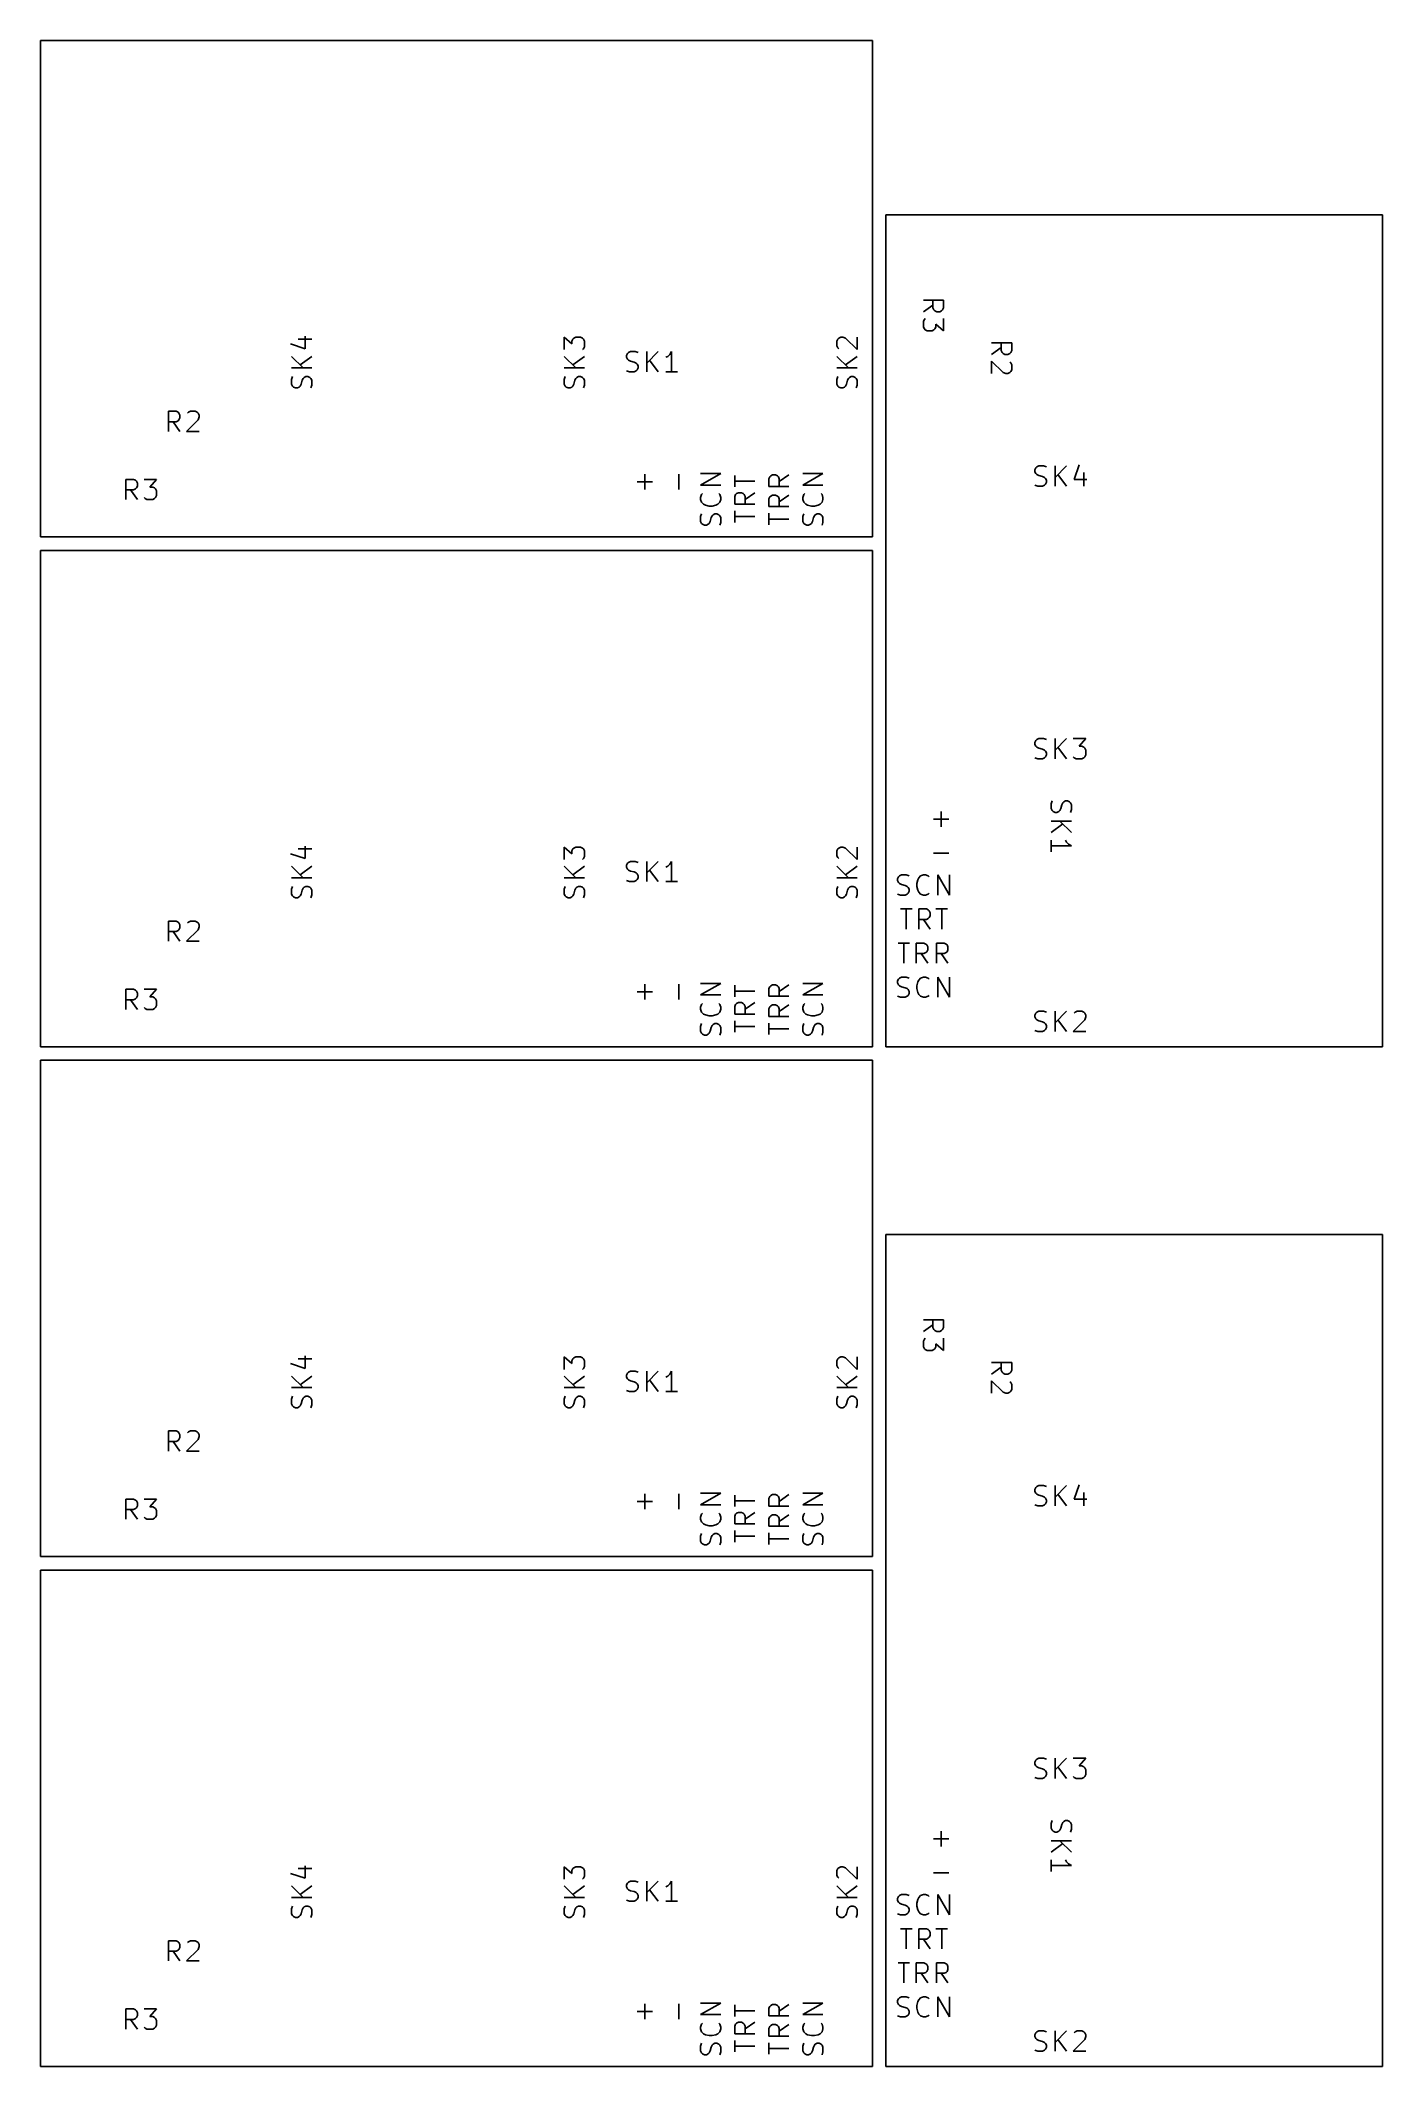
# Model space of a CAD drawing. Extents: x 30 to 130, y -180 to -29.
import ezdxf

# ---------------------------------------------------------------- set-up
doc = ezdxf.new("R2010")
doc.units = 0
doc.layers.add('BLACK', color=7, linetype='CONTINUOUS')

msp = doc.modelspace()

# ---------------------------------------------------------------- linework, layer by layer
at = {"layer": 'BLACK', "linetype": 'CONTINUOUS'}
for p, q in [((92, -29), (30, -29)), ((30, -29), (30, -66)), ((92, -66), (92, -29)), ((93, -42), (93, -104)), ((130, -42), (93, -42)), ((130, -104), (130, -42)), ((95.7914, -48.3579), (97.2914, -48.3579)), ((95.7914, -49.215), (96.5057, -48.715)), ((95.7914, -49.9293), (95.8629, -49.7864)), ((95.8629, -49.7864), (95.9343, -49.715)), ((96.5057, -48.9293), (96.5057, -48.3579)), ((96.5771, -49.0721), (96.5057, -48.9293)), ((96.6486, -49.1436), (96.5771, -49.0721)), ((96.7914, -49.215), (96.6486, -49.1436)), ((97.0057, -49.215), (96.7914, -49.215)), ((97.1486, -49.1436), (97.0057, -49.215)), ((97.22, -49.0721), (97.1486, -49.1436)), ((97.2914, -48.9293), (97.22, -49.0721)), ((97.2914, -48.3579), (97.2914, -48.9293)), ((97.2914, -49.715), (97.2914, -50.6436)), ((49.2086, -51.255), (50.2086, -51.255)), ((49.7086, -51.9693), (49.7086, -51.0407)), ((69.0286, -52.0407), (69.0286, -51.1121)), ((69.0286, -51.1121), (69.6, -51.6121)), ((69.6, -51.3979), (69.6714, -51.255)), ((69.6714, -51.255), (69.7429, -51.1836)), ((69.7429, -51.1836), (69.8857, -51.1121)), ((69.8857, -51.1121), (70.2429, -51.1121)), ((70.2429, -51.1121), (70.3857, -51.1836)), ((70.3857, -51.1836), (70.4571, -51.255)), ((70.4571, -51.255), (70.5286, -51.3979)), ((89.3486, -51.3979), (89.42, -51.255)), ((89.42, -51.255), (89.4914, -51.1836)), ((89.4914, -51.1836), (89.6343, -51.1121)), ((89.6343, -51.1121), (89.7771, -51.1121)), ((89.7771, -51.1121), (89.9914, -51.1836)), ((89.9914, -51.1836), (90.8486, -52.0407)), ((90.8486, -52.0407), (90.8486, -51.1121)), ((95.7914, -50.3579), (95.7914, -49.9293)), ((95.8629, -50.5007), (95.7914, -50.3579)), ((95.9343, -50.5721), (95.8629, -50.5007)), ((96.0771, -50.6436), (95.9343, -50.5721)), ((96.4343, -50.6436), (96.0771, -50.6436)), ((96.5771, -50.5721), (96.4343, -50.6436)), ((96.6486, -50.5007), (96.5771, -50.5721)), ((96.72, -50.3579), (96.6486, -50.5007)), ((97.2914, -50.6436), (96.72, -50.1436)), ((96.72, -50.1436), (96.72, -50.3579)), ((48.6371, -51.6121), (49.7086, -51.9693)), ((48.7086, -52.5407), (49.5657, -53.3979)), ((50.2086, -52.5407), (49.3514, -53.1836)), ((69.0286, -52.5407), (69.8857, -53.3979)), ((69.6, -51.6121), (69.6, -51.3979)), ((70.5286, -52.5407), (69.6714, -53.1836)), ((70.4571, -51.9693), (70.3857, -52.0407)), ((70.5286, -51.8264), (70.4571, -51.9693)), ((70.5286, -51.3979), (70.5286, -51.8264)), ((73.6721, -52.4693), (73.7436, -52.3264)), ((73.6721, -52.6121), (73.6721, -52.4693)), ((73.7436, -52.755), (73.6721, -52.6121)), ((73.7436, -52.3264), (73.815, -52.255)), ((73.815, -52.8264), (73.7436, -52.755)), ((73.815, -52.255), (73.9579, -52.1836)), ((73.9579, -52.8979), (73.815, -52.8264)), ((73.9579, -52.1836), (74.315, -52.1836)), ((74.315, -52.1836), (74.5293, -52.255)), ((75.1721, -53.6836), (75.1721, -52.1836)), ((76.0293, -52.1836), (75.1721, -53.0407)), ((76.0293, -53.6836), (75.3864, -52.8264)), ((76.7436, -52.5407), (76.6007, -52.6121)), ((76.8864, -52.3979), (76.7436, -52.5407)), ((77.0293, -52.1836), (76.8864, -52.3979)), ((77.0293, -53.6836), (77.0293, -52.1836)), ((89.3486, -51.755), (89.3486, -51.3979)), ((89.42, -51.8979), (89.3486, -51.755)), ((89.3486, -52.5407), (90.2057, -53.3979)), ((89.4914, -51.9693), (89.42, -51.8979)), ((90.8486, -52.5407), (89.9914, -53.1836)), ((100.871, -51.5329), (102.371, -51.5329)), ((100.871, -52.39), (101.586, -51.89)), ((101.586, -52.1043), (101.586, -51.5329)), ((101.657, -52.2471), (101.586, -52.1043)), ((101.729, -52.3186), (101.657, -52.2471)), ((101.871, -52.39), (101.729, -52.3186)), ((102.086, -52.39), (101.871, -52.39)), ((102.229, -52.3186), (102.086, -52.39)), ((102.3, -52.2471), (102.229, -52.3186)), ((102.371, -52.1043), (102.3, -52.2471)), ((102.371, -51.5329), (102.371, -52.1043)), ((50.2086, -53.3979), (48.7086, -53.3979)), ((48.7086, -54.255), (48.78, -54.0407)), ((48.7086, -54.6121), (48.7086, -54.255)), ((49.4943, -54.3264), (49.4229, -54.6121)), ((49.5657, -54.1836), (49.4943, -54.3264)), ((49.6371, -54.1121), (49.5657, -54.1836)), ((49.78, -54.0407), (49.6371, -54.1121)), ((49.9229, -54.0407), (49.78, -54.0407)), ((50.0657, -54.1121), (49.9229, -54.0407)), ((50.1371, -54.1836), (50.0657, -54.1121)), ((50.2086, -54.3264), (50.1371, -54.1836)), ((50.2086, -54.6836), (50.2086, -54.3264)), ((70.5286, -53.3979), (69.0286, -53.3979)), ((69.0286, -54.255), (69.1, -54.0407)), ((69.0286, -54.6121), (69.0286, -54.255)), ((69.8143, -54.3264), (69.7429, -54.6121)), ((69.8857, -54.1836), (69.8143, -54.3264)), ((69.9571, -54.1121), (69.8857, -54.1836)), ((70.1, -54.0407), (69.9571, -54.1121)), ((70.2429, -54.0407), (70.1, -54.0407)), ((70.3857, -54.1121), (70.2429, -54.0407)), ((70.4571, -54.1836), (70.3857, -54.1121)), ((70.5286, -54.3264), (70.4571, -54.1836)), ((70.5286, -54.6836), (70.5286, -54.3264)), ((73.6721, -53.6121), (73.8864, -53.6836)), ((73.8864, -53.6836), (74.2436, -53.6836)), ((74.2436, -52.9693), (73.9579, -52.8979)), ((74.3864, -53.0407), (74.2436, -52.9693)), ((74.2436, -53.6836), (74.3864, -53.6121)), ((74.4579, -53.1121), (74.3864, -53.0407)), ((74.3864, -53.6121), (74.4579, -53.5407)), ((74.5293, -53.255), (74.4579, -53.1121)), ((74.4579, -53.5407), (74.5293, -53.3979)), ((74.5293, -53.3979), (74.5293, -53.255)), ((77.4579, -53.6836), (76.6007, -53.6836)), ((90.8486, -53.3979), (89.3486, -53.3979)), ((89.3486, -54.255), (89.42, -54.0407)), ((89.3486, -54.6121), (89.3486, -54.255)), ((90.1343, -54.3264), (90.0629, -54.6121)), ((90.2057, -54.1836), (90.1343, -54.3264)), ((90.2771, -54.1121), (90.2057, -54.1836)), ((90.42, -54.0407), (90.2771, -54.1121)), ((90.5629, -54.0407), (90.42, -54.0407)), ((90.7057, -54.1121), (90.5629, -54.0407)), ((90.7771, -54.1836), (90.7057, -54.1121)), ((90.8486, -54.3264), (90.7771, -54.1836)), ((90.8486, -54.6836), (90.8486, -54.3264)), ((101.729, -53.7471), (100.871, -52.89)), ((100.871, -52.89), (100.871, -53.8186)), ((101.943, -53.8186), (101.729, -53.7471)), ((102.086, -53.8186), (101.943, -53.8186)), ((102.229, -53.7471), (102.086, -53.8186)), ((102.229, -52.9614), (102.3, -53.0329)), ((102.3, -53.6757), (102.229, -53.7471)), ((102.3, -53.0329), (102.371, -53.1757)), ((102.371, -53.5329), (102.3, -53.6757)), ((102.371, -53.1757), (102.371, -53.5329)), ((48.78, -54.755), (48.7086, -54.6121)), ((48.8514, -54.8264), (48.78, -54.755)), ((48.9943, -54.8979), (48.8514, -54.8264)), ((49.1371, -54.8979), (48.9943, -54.8979)), ((49.28, -54.8264), (49.1371, -54.8979)), ((49.3514, -54.755), (49.28, -54.8264)), ((49.4229, -54.6121), (49.3514, -54.755)), ((50.1371, -54.8979), (50.2086, -54.6836)), ((69.1, -54.755), (69.0286, -54.6121)), ((69.1714, -54.8264), (69.1, -54.755)), ((69.3143, -54.8979), (69.1714, -54.8264)), ((69.4571, -54.8979), (69.3143, -54.8979)), ((69.6, -54.8264), (69.4571, -54.8979)), ((69.6714, -54.755), (69.6, -54.8264)), ((69.7429, -54.6121), (69.6714, -54.755)), ((70.4571, -54.8979), (70.5286, -54.6836)), ((89.42, -54.755), (89.3486, -54.6121)), ((89.4914, -54.8264), (89.42, -54.755)), ((89.6343, -54.8979), (89.4914, -54.8264)), ((89.7771, -54.8979), (89.6343, -54.8979)), ((89.92, -54.8264), (89.7771, -54.8979)), ((89.9914, -54.755), (89.92, -54.8264)), ((90.0629, -54.6121), (89.9914, -54.755)), ((90.7771, -54.8979), (90.8486, -54.6836)), ((39.5329, -58.1286), (39.5329, -56.6286)), ((39.5329, -56.6286), (40.1043, -56.6286)), ((40.1043, -56.6286), (40.2471, -56.7)), ((40.2471, -57.3429), (40.1043, -57.4143)), ((40.2471, -56.7), (40.3186, -56.7714)), ((40.3186, -57.2714), (40.2471, -57.3429)), ((40.3186, -56.7714), (40.39, -56.9143)), ((40.39, -57.1286), (40.3186, -57.2714)), ((40.39, -56.9143), (40.39, -57.1286)), ((41.7471, -57.2714), (40.89, -58.1286)), ((40.9614, -56.7714), (41.0329, -56.7)), ((41.0329, -56.7), (41.1757, -56.6286)), ((41.1757, -56.6286), (41.5329, -56.6286)), ((41.5329, -56.6286), (41.6757, -56.7)), ((41.6757, -56.7), (41.7471, -56.7714)), ((41.7471, -56.7714), (41.8186, -56.9143)), ((41.8186, -57.0571), (41.7471, -57.2714)), ((41.8186, -56.9143), (41.8186, -57.0571)), ((40.1043, -57.4143), (39.5329, -57.4143)), ((40.39, -58.1286), (39.89, -57.4143)), ((40.89, -58.1286), (41.8186, -58.1286)), ((36.3579, -63.2086), (36.3579, -61.7086)), ((36.3579, -61.7086), (36.9293, -61.7086)), ((36.9293, -61.7086), (37.0721, -61.78)), ((37.0721, -61.78), (37.1436, -61.8514)), ((37.1436, -61.8514), (37.215, -61.9943)), ((37.715, -61.7086), (38.6436, -61.7086)), ((38.6436, -61.7086), (38.1436, -62.28)), ((75.6086, -61.895), (74.4657, -61.895)), ((75.0371, -62.4664), (75.0371, -61.3236)), ((77.5771, -62.4664), (77.5771, -61.3236)), ((79.1886, -62.1293), (80.6886, -61.2721)), ((80.6886, -61.2721), (79.1886, -61.2721)), ((81.7286, -62.2721), (81.7286, -61.415)), ((83.2286, -61.8436), (81.7286, -61.8436)), ((84.2686, -61.665), (84.34, -61.5221)), ((84.2686, -62.2364), (84.2686, -61.665)), ((84.34, -61.5221), (84.4114, -61.4507)), ((84.4114, -61.4507), (84.5543, -61.3793)), ((84.5543, -61.3793), (84.7686, -61.3793)), ((84.7686, -61.3793), (84.9114, -61.4507)), ((84.9114, -61.4507), (84.9829, -61.5221)), ((84.9829, -61.5221), (85.0543, -61.665)), ((85.7686, -61.3793), (85.0543, -61.8793)), ((85.0543, -61.665), (85.0543, -62.2364)), ((86.8086, -62.1293), (88.3086, -61.2721)), ((88.3086, -61.2721), (86.8086, -61.2721)), ((104.102, -60.9943), (104.174, -60.8514)), ((104.102, -61.1371), (104.102, -60.9943)), ((104.174, -61.28), (104.102, -61.1371)), ((104.174, -60.8514), (104.245, -60.78)), ((104.245, -61.3514), (104.174, -61.28)), ((104.245, -60.78), (104.388, -60.7086)), ((104.388, -61.4229), (104.245, -61.3514)), ((104.388, -60.7086), (104.745, -60.7086)), ((104.674, -61.4943), (104.388, -61.4229)), ((104.816, -61.5657), (104.674, -61.4943)), ((104.745, -60.7086), (104.959, -60.78)), ((104.888, -61.6371), (104.816, -61.5657)), ((104.959, -61.78), (104.888, -61.6371)), ((104.959, -61.9229), (104.959, -61.78)), ((105.602, -62.2086), (105.602, -60.7086)), ((106.459, -60.7086), (105.602, -61.5657)), ((106.459, -62.2086), (105.816, -61.3514)), ((107.388, -60.6371), (107.031, -61.7086)), ((107.031, -61.7086), (107.959, -61.7086)), ((107.745, -61.2086), (107.745, -62.2086)), ((36.9293, -62.4943), (36.3579, -62.4943)), ((37.215, -63.2086), (36.715, -62.4943)), ((37.0721, -62.4229), (36.9293, -62.4943)), ((37.1436, -62.3514), (37.0721, -62.4229)), ((37.215, -62.2086), (37.1436, -62.3514)), ((37.215, -61.9943), (37.215, -62.2086)), ((37.7864, -63.1371), (37.715, -63.0657)), ((37.9293, -63.2086), (37.7864, -63.1371)), ((38.3579, -63.2086), (37.9293, -63.2086)), ((38.1436, -62.28), (38.3579, -62.28)), ((38.3579, -62.28), (38.5007, -62.3514)), ((38.5007, -63.1371), (38.3579, -63.2086)), ((38.5007, -62.3514), (38.5721, -62.4229)), ((38.5721, -63.0657), (38.5007, -63.1371)), ((38.5721, -62.4229), (38.6436, -62.5657)), ((38.6436, -62.9229), (38.5721, -63.0657)), ((38.6436, -62.5657), (38.6436, -62.9229)), ((80.6886, -62.1293), (79.1886, -62.1293)), ((79.1886, -63.0579), (79.26, -62.8436)), ((79.1886, -63.2007), (79.1886, -63.0579)), ((79.26, -63.415), (79.1886, -63.2007)), ((79.26, -62.8436), (79.3314, -62.7721)), ((79.4029, -63.5579), (79.26, -63.415)), ((80.6171, -63.415), (80.4743, -63.5579)), ((80.5457, -62.7721), (80.6171, -62.8436)), ((80.6171, -62.8436), (80.6886, -63.0579)), ((80.6886, -63.2007), (80.6171, -63.415)), ((80.6886, -63.0579), (80.6886, -63.2007)), ((81.7286, -62.9864), (81.8, -62.8436)), ((81.7286, -63.5579), (81.7286, -62.9864)), ((81.8, -62.8436), (81.8714, -62.7721)), ((81.8714, -62.7721), (82.0143, -62.7007)), ((82.0143, -62.7007), (82.2286, -62.7007)), ((82.2286, -62.7007), (82.3714, -62.7721)), ((82.3714, -62.7721), (82.4429, -62.8436)), ((82.4429, -62.8436), (82.5143, -62.9864)), ((83.2286, -62.7007), (82.5143, -63.2007)), ((82.5143, -62.9864), (82.5143, -63.5579)), ((85.7686, -62.2364), (84.2686, -62.2364)), ((84.2686, -63.165), (84.34, -63.0221)), ((84.2686, -63.7364), (84.2686, -63.165)), ((84.34, -63.0221), (84.4114, -62.9507)), ((84.4114, -62.9507), (84.5543, -62.8793)), ((84.5543, -62.8793), (84.7686, -62.8793)), ((84.7686, -62.8793), (84.9114, -62.9507)), ((84.9114, -62.9507), (84.9829, -63.0221)), ((84.9829, -63.0221), (85.0543, -63.165)), ((85.7686, -62.8793), (85.0543, -63.3793)), ((85.0543, -63.165), (85.0543, -63.7364)), ((88.3086, -62.1293), (86.8086, -62.1293)), ((86.8086, -63.0579), (86.88, -62.8436)), ((86.8086, -63.2007), (86.8086, -63.0579)), ((86.88, -63.415), (86.8086, -63.2007)), ((86.88, -62.8436), (86.9514, -62.7721)), ((87.0229, -63.5579), (86.88, -63.415)), ((88.2371, -63.415), (88.0943, -63.5579)), ((88.1657, -62.7721), (88.2371, -62.8436)), ((88.2371, -62.8436), (88.3086, -63.0579)), ((88.3086, -63.2007), (88.2371, -63.415)), ((88.3086, -63.0579), (88.3086, -63.2007)), ((104.102, -62.1371), (104.316, -62.2086)), ((104.316, -62.2086), (104.674, -62.2086)), ((104.674, -62.2086), (104.816, -62.1371)), ((104.816, -62.1371), (104.888, -62.0657)), ((104.888, -62.0657), (104.959, -61.9229)), ((79.1886, -64.4864), (79.26, -64.2721)), ((79.1886, -64.8436), (79.1886, -64.4864)), ((79.26, -64.9864), (79.1886, -64.8436)), ((79.5457, -63.6293), (79.4029, -63.5579)), ((79.8314, -63.7007), (79.5457, -63.6293)), ((80.0457, -63.7007), (79.8314, -63.7007)), ((79.9029, -64.8436), (79.8314, -64.9864)), ((79.9743, -64.5579), (79.9029, -64.8436)), ((80.0457, -64.415), (79.9743, -64.5579)), ((80.3314, -63.6293), (80.0457, -63.7007)), ((80.1171, -64.3436), (80.0457, -64.415)), ((80.26, -64.2721), (80.1171, -64.3436)), ((80.4029, -64.2721), (80.26, -64.2721)), ((80.4743, -63.5579), (80.3314, -63.6293)), ((80.5457, -64.3436), (80.4029, -64.2721)), ((80.6171, -64.415), (80.5457, -64.3436)), ((80.6886, -64.5579), (80.6171, -64.415)), ((80.6171, -65.1293), (80.6886, -64.915)), ((80.6886, -64.915), (80.6886, -64.5579)), ((83.2286, -63.5579), (81.7286, -63.5579)), ((81.7286, -64.915), (81.7286, -64.0579)), ((83.2286, -64.4864), (81.7286, -64.4864)), ((85.7686, -63.7364), (84.2686, -63.7364)), ((84.2686, -65.0936), (84.2686, -64.2364)), ((85.7686, -64.665), (84.2686, -64.665)), ((86.8086, -64.4864), (86.88, -64.2721)), ((86.8086, -64.8436), (86.8086, -64.4864)), ((86.88, -64.9864), (86.8086, -64.8436)), ((87.1657, -63.6293), (87.0229, -63.5579)), ((87.4514, -63.7007), (87.1657, -63.6293)), ((87.6657, -63.7007), (87.4514, -63.7007)), ((87.5229, -64.8436), (87.4514, -64.9864)), ((87.5943, -64.5579), (87.5229, -64.8436)), ((87.6657, -64.415), (87.5943, -64.5579)), ((87.9514, -63.6293), (87.6657, -63.7007)), ((87.7371, -64.3436), (87.6657, -64.415)), ((87.88, -64.2721), (87.7371, -64.3436)), ((88.0229, -64.2721), (87.88, -64.2721)), ((88.0943, -63.5579), (87.9514, -63.6293)), ((88.1657, -64.3436), (88.0229, -64.2721)), ((88.2371, -64.415), (88.1657, -64.3436)), ((88.3086, -64.5579), (88.2371, -64.415)), ((88.2371, -65.1293), (88.3086, -64.915)), ((88.3086, -64.915), (88.3086, -64.5579)), ((30, -66), (92, -66)), ((79.3314, -65.0579), (79.26, -64.9864)), ((79.4743, -65.1293), (79.3314, -65.0579)), ((79.6171, -65.1293), (79.4743, -65.1293)), ((79.76, -65.0579), (79.6171, -65.1293)), ((79.8314, -64.9864), (79.76, -65.0579)), ((86.9514, -65.0579), (86.88, -64.9864)), ((87.0943, -65.1293), (86.9514, -65.0579)), ((87.2371, -65.1293), (87.0943, -65.1293)), ((87.38, -65.0579), (87.2371, -65.1293)), ((87.4514, -64.9864), (87.38, -65.0579)), ((92, -67), (30, -67)), ((30, -67), (30, -104)), ((92, -104), (92, -67)), ((104.102, -81.3143), (104.174, -81.1714)), ((104.102, -81.4571), (104.102, -81.3143)), ((104.174, -81.6), (104.102, -81.4571)), ((104.174, -81.1714), (104.245, -81.1)), ((104.245, -81.1), (104.388, -81.0286)), ((104.388, -81.0286), (104.745, -81.0286)), ((104.745, -81.0286), (104.959, -81.1)), ((105.602, -82.5286), (105.602, -81.0286)), ((106.459, -81.0286), (105.602, -81.8857)), ((106.959, -81.0286), (107.888, -81.0286)), ((107.888, -81.0286), (107.388, -81.6)), ((104.102, -82.4571), (104.316, -82.5286)), ((104.245, -81.6714), (104.174, -81.6)), ((104.388, -81.7429), (104.245, -81.6714)), ((104.316, -82.5286), (104.674, -82.5286)), ((104.674, -81.8143), (104.388, -81.7429)), ((104.816, -81.8857), (104.674, -81.8143)), ((104.674, -82.5286), (104.816, -82.4571)), ((104.888, -81.9571), (104.816, -81.8857)), ((104.816, -82.4571), (104.888, -82.3857)), ((104.959, -82.1), (104.888, -81.9571)), ((104.888, -82.3857), (104.959, -82.2429)), ((104.959, -82.2429), (104.959, -82.1)), ((106.459, -82.5286), (105.816, -81.6714)), ((107.031, -82.4571), (106.959, -82.3857)), ((107.174, -82.5286), (107.031, -82.4571)), ((107.602, -82.5286), (107.174, -82.5286)), ((107.388, -81.6), (107.602, -81.6)), ((107.602, -81.6), (107.745, -81.6714)), ((107.745, -82.4571), (107.602, -82.5286)), ((107.745, -81.6714), (107.816, -81.7429)), ((107.816, -82.3857), (107.745, -82.4571)), ((107.816, -81.7429), (107.888, -81.8857)), ((107.888, -82.2429), (107.816, -82.3857)), ((107.888, -81.8857), (107.888, -82.2429)), ((105.388, -85.6721), (105.316, -85.8864)), ((105.316, -85.8864), (105.316, -86.2436)), ((106.031, -86.2436), (106.102, -85.9579)), ((106.102, -85.9579), (106.174, -85.815)), ((106.174, -85.815), (106.245, -85.7436)), ((106.245, -85.7436), (106.388, -85.6721)), ((106.388, -85.6721), (106.531, -85.6721)), ((106.531, -85.6721), (106.674, -85.7436)), ((106.674, -85.7436), (106.745, -85.815)), ((106.745, -85.815), (106.816, -85.9579)), ((106.816, -85.9579), (106.816, -86.315)), ((96.5336, -87.0371), (97.6764, -87.0371)), ((97.105, -87.6086), (97.105, -86.4657)), ((105.316, -86.2436), (105.388, -86.3864)), ((105.316, -87.1721), (106.816, -87.1721)), ((105.316, -88.0293), (106.174, -87.3864)), ((105.388, -86.3864), (105.459, -86.4579)), ((105.459, -86.4579), (105.602, -86.5293)), ((105.602, -86.5293), (105.745, -86.5293)), ((105.745, -86.5293), (105.888, -86.4579)), ((105.888, -86.4579), (105.959, -86.3864)), ((105.959, -86.3864), (106.031, -86.2436)), ((106.816, -88.0293), (105.959, -87.1721)), ((106.816, -86.315), (106.745, -86.5293)), ((49.7086, -89.9693), (49.7086, -89.0407)), ((105.316, -89.4579), (105.316, -88.6007)), ((105.316, -89.0293), (106.816, -89.0293)), ((106.459, -88.7436), (106.388, -88.6007)), ((106.602, -88.8864), (106.459, -88.7436)), ((106.816, -89.0293), (106.602, -88.8864)), ((48.6371, -89.6121), (49.7086, -89.9693)), ((48.7086, -90.5407), (49.5657, -91.3979)), ((49.2086, -89.255), (50.2086, -89.255)), ((50.2086, -90.5407), (49.3514, -91.1836)), ((69.0286, -90.0407), (69.0286, -89.1121)), ((69.0286, -89.1121), (69.6, -89.6121)), ((69.0286, -90.5407), (69.8857, -91.3979)), ((69.6, -89.3979), (69.6714, -89.255)), ((69.6, -89.6121), (69.6, -89.3979)), ((69.6714, -89.255), (69.7429, -89.1836)), ((70.5286, -90.5407), (69.6714, -91.1836)), ((69.7429, -89.1836), (69.8857, -89.1121)), ((69.8857, -89.1121), (70.2429, -89.1121)), ((70.2429, -89.1121), (70.3857, -89.1836)), ((70.3857, -89.1836), (70.4571, -89.255)), ((70.4571, -89.9693), (70.3857, -90.0407)), ((70.4571, -89.255), (70.5286, -89.3979)), ((70.5286, -89.8264), (70.4571, -89.9693)), ((70.5286, -89.3979), (70.5286, -89.8264)), ((73.6721, -90.4693), (73.7436, -90.3264)), ((73.6721, -90.6121), (73.6721, -90.4693)), ((73.7436, -90.3264), (73.815, -90.255)), ((73.815, -90.255), (73.9579, -90.1836)), ((73.9579, -90.1836), (74.315, -90.1836)), ((74.315, -90.1836), (74.5293, -90.255)), ((75.1721, -91.6836), (75.1721, -90.1836)), ((76.0293, -90.1836), (75.1721, -91.0407)), ((76.7436, -90.5407), (76.6007, -90.6121)), ((76.8864, -90.3979), (76.7436, -90.5407)), ((77.0293, -90.1836), (76.8864, -90.3979)), ((77.0293, -91.6836), (77.0293, -90.1836)), ((89.3486, -89.3979), (89.42, -89.255)), ((89.3486, -89.755), (89.3486, -89.3979)), ((89.42, -89.8979), (89.3486, -89.755)), ((89.3486, -90.5407), (90.2057, -91.3979)), ((89.42, -89.255), (89.4914, -89.1836)), ((89.4914, -89.9693), (89.42, -89.8979)), ((89.4914, -89.1836), (89.6343, -89.1121)), ((89.6343, -89.1121), (89.7771, -89.1121)), ((89.7771, -89.1121), (89.9914, -89.1836)), ((89.9914, -89.1836), (90.8486, -90.0407)), ((90.8486, -90.5407), (89.9914, -91.1836)), ((90.8486, -90.0407), (90.8486, -89.1121)), ((96.5336, -89.5771), (97.6764, -89.5771)), ((50.2086, -91.3979), (48.7086, -91.3979)), ((48.7086, -92.255), (48.78, -92.0407)), ((49.78, -92.0407), (49.6371, -92.1121)), ((49.9229, -92.0407), (49.78, -92.0407)), ((50.0657, -92.1121), (49.9229, -92.0407)), ((70.5286, -91.3979), (69.0286, -91.3979)), ((69.0286, -92.255), (69.1, -92.0407)), ((70.1, -92.0407), (69.9571, -92.1121)), ((70.2429, -92.0407), (70.1, -92.0407)), ((70.3857, -92.1121), (70.2429, -92.0407)), ((73.7436, -90.755), (73.6721, -90.6121)), ((73.6721, -91.6121), (73.8864, -91.6836)), ((73.815, -90.8264), (73.7436, -90.755)), ((73.9579, -90.8979), (73.815, -90.8264)), ((73.8864, -91.6836), (74.2436, -91.6836)), ((74.2436, -90.9693), (73.9579, -90.8979)), ((74.3864, -91.0407), (74.2436, -90.9693)), ((74.2436, -91.6836), (74.3864, -91.6121)), ((74.4579, -91.1121), (74.3864, -91.0407)), ((74.3864, -91.6121), (74.4579, -91.5407)), ((74.5293, -91.255), (74.4579, -91.1121)), ((74.4579, -91.5407), (74.5293, -91.3979)), ((74.5293, -91.3979), (74.5293, -91.255)), ((76.0293, -91.6836), (75.3864, -90.8264)), ((77.4579, -91.6836), (76.6007, -91.6836)), ((90.8486, -91.3979), (89.3486, -91.3979)), ((89.3486, -92.255), (89.42, -92.0407)), ((90.42, -92.0407), (90.2771, -92.1121)), ((90.5629, -92.0407), (90.42, -92.0407)), ((90.7057, -92.1121), (90.5629, -92.0407)), ((93.8707, -91.4743), (93.9421, -91.3314)), ((93.8707, -91.6171), (93.8707, -91.4743)), ((93.9421, -91.76), (93.8707, -91.6171)), ((93.9421, -91.3314), (94.0136, -91.26)), ((94.0136, -91.8314), (93.9421, -91.76)), ((94.0136, -91.26), (94.1564, -91.1886)), ((94.1564, -91.9029), (94.0136, -91.8314)), ((94.1564, -91.1886), (94.5136, -91.1886)), ((94.4421, -91.9743), (94.1564, -91.9029)), ((94.585, -92.0457), (94.4421, -91.9743)), ((94.5136, -91.1886), (94.7279, -91.26)), ((94.6564, -92.1171), (94.585, -92.0457)), ((95.2993, -91.8314), (95.3707, -91.5457)), ((95.2993, -92.0457), (95.2993, -91.8314)), ((95.3707, -92.3314), (95.2993, -92.0457)), ((95.3707, -91.5457), (95.4421, -91.4029)), ((95.4421, -91.4029), (95.585, -91.26)), ((95.585, -91.26), (95.7993, -91.1886)), ((95.7993, -91.1886), (95.9421, -91.1886)), ((95.9421, -91.1886), (96.1564, -91.26)), ((96.1564, -91.26), (96.2279, -91.3314)), ((96.8707, -92.6886), (96.8707, -91.1886)), ((96.8707, -91.1886), (97.7279, -92.6886)), ((97.7279, -92.6886), (97.7279, -91.1886)), ((48.7086, -92.6121), (48.7086, -92.255)), ((48.78, -92.755), (48.7086, -92.6121)), ((48.8514, -92.8264), (48.78, -92.755)), ((48.9943, -92.8979), (48.8514, -92.8264)), ((49.1371, -92.8979), (48.9943, -92.8979)), ((49.28, -92.8264), (49.1371, -92.8979)), ((49.3514, -92.755), (49.28, -92.8264)), ((49.4229, -92.6121), (49.3514, -92.755)), ((49.4943, -92.3264), (49.4229, -92.6121)), ((49.5657, -92.1836), (49.4943, -92.3264)), ((49.6371, -92.1121), (49.5657, -92.1836)), ((50.1371, -92.1836), (50.0657, -92.1121)), ((50.2086, -92.3264), (50.1371, -92.1836)), ((50.1371, -92.8979), (50.2086, -92.6836)), ((50.2086, -92.6836), (50.2086, -92.3264)), ((69.0286, -92.6121), (69.0286, -92.255)), ((69.1, -92.755), (69.0286, -92.6121)), ((69.1714, -92.8264), (69.1, -92.755)), ((69.3143, -92.8979), (69.1714, -92.8264)), ((69.4571, -92.8979), (69.3143, -92.8979)), ((69.6, -92.8264), (69.4571, -92.8979)), ((69.6714, -92.755), (69.6, -92.8264)), ((69.7429, -92.6121), (69.6714, -92.755)), ((69.8143, -92.3264), (69.7429, -92.6121)), ((69.8857, -92.1836), (69.8143, -92.3264)), ((69.9571, -92.1121), (69.8857, -92.1836)), ((70.4571, -92.1836), (70.3857, -92.1121)), ((70.5286, -92.3264), (70.4571, -92.1836)), ((70.4571, -92.8979), (70.5286, -92.6836)), ((70.5286, -92.6836), (70.5286, -92.3264)), ((89.3486, -92.6121), (89.3486, -92.255)), ((89.42, -92.755), (89.3486, -92.6121)), ((89.4914, -92.8264), (89.42, -92.755)), ((89.6343, -92.8979), (89.4914, -92.8264)), ((89.7771, -92.8979), (89.6343, -92.8979)), ((89.92, -92.8264), (89.7771, -92.8979)), ((89.9914, -92.755), (89.92, -92.8264)), ((90.0629, -92.6121), (89.9914, -92.755)), ((90.1343, -92.3264), (90.0629, -92.6121)), ((90.2057, -92.1836), (90.1343, -92.3264)), ((90.2771, -92.1121), (90.2057, -92.1836)), ((90.7771, -92.1836), (90.7057, -92.1121)), ((90.8486, -92.3264), (90.7771, -92.1836)), ((90.7771, -92.8979), (90.8486, -92.6836)), ((90.8486, -92.6836), (90.8486, -92.3264)), ((93.8707, -92.6171), (94.085, -92.6886)), ((94.085, -92.6886), (94.4421, -92.6886)), ((94.4421, -92.6886), (94.585, -92.6171)), ((94.585, -92.6171), (94.6564, -92.5457)), ((94.7279, -92.26), (94.6564, -92.1171)), ((94.6564, -92.5457), (94.7279, -92.4029)), ((94.7279, -92.4029), (94.7279, -92.26)), ((95.4421, -92.4743), (95.3707, -92.3314)), ((95.585, -92.6171), (95.4421, -92.4743)), ((95.7993, -92.6886), (95.585, -92.6171)), ((95.9421, -92.6886), (95.7993, -92.6886)), ((96.1564, -92.6171), (95.9421, -92.6886)), ((96.2279, -92.5457), (96.1564, -92.6171)), ((39.5329, -96.1286), (39.5329, -94.6286)), ((39.5329, -94.6286), (40.1043, -94.6286)), ((40.1043, -94.6286), (40.2471, -94.7)), ((40.2471, -94.7), (40.3186, -94.7714)), ((40.3186, -94.7714), (40.39, -94.9143)), ((40.39, -95.1286), (40.3186, -95.2714)), ((40.39, -94.9143), (40.39, -95.1286)), ((40.9614, -94.7714), (41.0329, -94.7)), ((41.0329, -94.7), (41.1757, -94.6286)), ((41.1757, -94.6286), (41.5329, -94.6286)), ((41.5329, -94.6286), (41.6757, -94.7)), ((41.6757, -94.7), (41.7471, -94.7714)), ((41.7471, -94.7714), (41.8186, -94.9143)), ((41.8186, -95.0571), (41.7471, -95.2714)), ((41.8186, -94.9143), (41.8186, -95.0571)), ((94.085, -93.7286), (94.9421, -93.7286)), ((94.5136, -95.2286), (94.5136, -93.7286)), ((95.4421, -95.2286), (95.4421, -93.7286)), ((95.4421, -93.7286), (96.0136, -93.7286)), ((96.0136, -94.5143), (95.4421, -94.5143)), ((96.2993, -95.2286), (95.7993, -94.5143)), ((96.0136, -93.7286), (96.1564, -93.8)), ((96.1564, -94.4429), (96.0136, -94.5143)), ((96.1564, -93.8), (96.2279, -93.8714)), ((96.2279, -94.3714), (96.1564, -94.4429)), ((96.2279, -93.8714), (96.2993, -94.0143)), ((96.2993, -94.2286), (96.2279, -94.3714)), ((96.2993, -94.0143), (96.2993, -94.2286)), ((96.7279, -93.7286), (97.585, -93.7286)), ((97.1564, -95.2286), (97.1564, -93.7286)), ((40.1043, -95.4143), (39.5329, -95.4143)), ((40.39, -96.1286), (39.89, -95.4143)), ((40.2471, -95.3429), (40.1043, -95.4143)), ((40.3186, -95.2714), (40.2471, -95.3429)), ((41.7471, -95.2714), (40.89, -96.1286)), ((40.89, -96.1286), (41.8186, -96.1286)), ((93.9064, -96.2686), (94.7636, -96.2686)), ((94.335, -97.7686), (94.335, -96.2686)), ((95.2636, -97.7686), (95.2636, -96.2686)), ((95.2636, -96.2686), (95.835, -96.2686)), ((95.835, -96.2686), (95.9779, -96.34)), ((95.9779, -96.34), (96.0493, -96.4114)), ((96.0493, -96.4114), (96.1207, -96.5543)), ((96.1207, -96.5543), (96.1207, -96.7686)), ((96.7636, -97.7686), (96.7636, -96.2686)), ((96.7636, -96.2686), (97.335, -96.2686)), ((97.335, -96.2686), (97.4779, -96.34)), ((97.4779, -96.34), (97.5493, -96.4114)), ((97.5493, -96.4114), (97.6207, -96.5543)), ((97.6207, -96.5543), (97.6207, -96.7686)), ((95.835, -97.0543), (95.2636, -97.0543)), ((96.1207, -97.7686), (95.6207, -97.0543)), ((95.9779, -96.9829), (95.835, -97.0543)), ((96.0493, -96.9114), (95.9779, -96.9829)), ((96.1207, -96.7686), (96.0493, -96.9114)), ((97.335, -97.0543), (96.7636, -97.0543)), ((97.6207, -97.7686), (97.1207, -97.0543)), ((97.4779, -96.9829), (97.335, -97.0543)), ((97.5493, -96.9114), (97.4779, -96.9829)), ((97.6207, -96.7686), (97.5493, -96.9114)), ((75.0371, -100.466), (75.0371, -99.3236)), ((77.5771, -100.466), (77.5771, -99.3236)), ((79.1886, -100.129), (80.6886, -99.2721)), ((80.6886, -99.2721), (79.1886, -99.2721)), ((81.7286, -100.272), (81.7286, -99.415)), ((84.2686, -99.665), (84.34, -99.5221)), ((84.34, -99.5221), (84.4114, -99.4507)), ((84.4114, -99.4507), (84.5543, -99.3793)), ((84.5543, -99.3793), (84.7686, -99.3793)), ((84.7686, -99.3793), (84.9114, -99.4507)), ((84.9114, -99.4507), (84.9829, -99.5221)), ((84.9829, -99.5221), (85.0543, -99.665)), ((85.7686, -99.3793), (85.0543, -99.8793)), ((86.8086, -100.129), (88.3086, -99.2721)), ((88.3086, -99.2721), (86.8086, -99.2721)), ((93.8707, -99.0943), (93.9421, -98.9514)), ((93.8707, -99.2371), (93.8707, -99.0943)), ((93.9421, -99.38), (93.8707, -99.2371)), ((93.9421, -98.9514), (94.0136, -98.88)), ((94.0136, -99.4514), (93.9421, -99.38)), ((94.0136, -98.88), (94.1564, -98.8086)), ((94.1564, -99.5229), (94.0136, -99.4514)), ((94.1564, -98.8086), (94.5136, -98.8086)), ((94.4421, -99.5943), (94.1564, -99.5229)), ((94.585, -99.6657), (94.4421, -99.5943)), ((94.5136, -98.8086), (94.7279, -98.88)), ((95.2993, -99.4514), (95.3707, -99.1657)), ((95.2993, -99.6657), (95.2993, -99.4514)), ((95.3707, -99.1657), (95.4421, -99.0229)), ((95.4421, -99.0229), (95.585, -98.88)), ((95.585, -98.88), (95.7993, -98.8086)), ((95.7993, -98.8086), (95.9421, -98.8086)), ((95.9421, -98.8086), (96.1564, -98.88)), ((96.1564, -98.88), (96.2279, -98.9514)), ((96.8707, -100.309), (96.8707, -98.8086)), ((96.8707, -98.8086), (97.7279, -100.309)), ((97.7279, -100.309), (97.7279, -98.8086)), ((36.3579, -101.209), (36.3579, -99.7086)), ((36.3579, -99.7086), (36.9293, -99.7086)), ((36.9293, -100.494), (36.3579, -100.494)), ((37.215, -101.209), (36.715, -100.494)), ((36.9293, -99.7086), (37.0721, -99.78)), ((37.0721, -100.423), (36.9293, -100.494)), ((37.0721, -99.78), (37.1436, -99.8514)), ((37.1436, -100.351), (37.0721, -100.423)), ((37.1436, -99.8514), (37.215, -99.9943)), ((37.215, -100.209), (37.1436, -100.351)), ((37.215, -99.9943), (37.215, -100.209)), ((37.715, -99.7086), (38.6436, -99.7086)), ((37.7864, -101.137), (37.715, -101.066)), ((37.9293, -101.209), (37.7864, -101.137)), ((38.6436, -99.7086), (38.1436, -100.28)), ((38.1436, -100.28), (38.3579, -100.28)), ((38.3579, -100.28), (38.5007, -100.351)), ((38.5007, -101.137), (38.3579, -101.209)), ((38.5007, -100.351), (38.5721, -100.423)), ((38.5721, -101.066), (38.5007, -101.137)), ((38.5721, -100.423), (38.6436, -100.566)), ((38.6436, -100.923), (38.5721, -101.066)), ((38.6436, -100.566), (38.6436, -100.923)), ((75.6086, -99.895), (74.4657, -99.895)), ((80.6886, -100.129), (79.1886, -100.129)), ((79.1886, -101.058), (79.26, -100.844)), ((79.1886, -101.201), (79.1886, -101.058)), ((79.26, -100.844), (79.3314, -100.772)), ((80.5457, -100.772), (80.6171, -100.844)), ((80.6171, -100.844), (80.6886, -101.058)), ((80.6886, -101.058), (80.6886, -101.201)), ((83.2286, -99.8436), (81.7286, -99.8436)), ((81.7286, -100.986), (81.8, -100.844)), ((81.7286, -101.558), (81.7286, -100.986)), ((81.8, -100.844), (81.8714, -100.772)), ((81.8714, -100.772), (82.0143, -100.701)), ((82.0143, -100.701), (82.2286, -100.701)), ((82.2286, -100.701), (82.3714, -100.772)), ((82.3714, -100.772), (82.4429, -100.844)), ((82.4429, -100.844), (82.5143, -100.986)), ((83.2286, -100.701), (82.5143, -101.201)), ((82.5143, -100.986), (82.5143, -101.558)), ((84.2686, -100.236), (84.2686, -99.665)), ((85.7686, -100.236), (84.2686, -100.236)), ((84.2686, -101.165), (84.34, -101.022)), ((84.2686, -101.736), (84.2686, -101.165)), ((84.34, -101.022), (84.4114, -100.951)), ((84.4114, -100.951), (84.5543, -100.879)), ((84.5543, -100.879), (84.7686, -100.879)), ((84.7686, -100.879), (84.9114, -100.951)), ((84.9114, -100.951), (84.9829, -101.022)), ((84.9829, -101.022), (85.0543, -101.165)), ((85.0543, -99.665), (85.0543, -100.236)), ((85.7686, -100.879), (85.0543, -101.379)), ((85.0543, -101.165), (85.0543, -101.736)), ((88.3086, -100.129), (86.8086, -100.129)), ((86.8086, -101.058), (86.88, -100.844)), ((86.8086, -101.201), (86.8086, -101.058)), ((86.88, -100.844), (86.9514, -100.772)), ((88.1657, -100.772), (88.2371, -100.844)), ((88.2371, -100.844), (88.3086, -101.058)), ((88.3086, -101.058), (88.3086, -101.201)), ((93.8707, -100.237), (94.085, -100.309)), ((94.085, -100.309), (94.4421, -100.309)), ((94.4421, -100.309), (94.585, -100.237)), ((94.6564, -99.7371), (94.585, -99.6657)), ((94.585, -100.237), (94.6564, -100.166)), ((94.7279, -99.88), (94.6564, -99.7371)), ((94.6564, -100.166), (94.7279, -100.023)), ((94.7279, -100.023), (94.7279, -99.88)), ((95.3707, -99.9514), (95.2993, -99.6657)), ((95.4421, -100.094), (95.3707, -99.9514)), ((95.585, -100.237), (95.4421, -100.094)), ((95.7993, -100.309), (95.585, -100.237)), ((95.9421, -100.309), (95.7993, -100.309)), ((96.1564, -100.237), (95.9421, -100.309)), ((96.2279, -100.166), (96.1564, -100.237)), ((38.3579, -101.209), (37.9293, -101.209)), ((79.26, -101.415), (79.1886, -101.201)), ((79.1886, -102.486), (79.26, -102.272)), ((79.1886, -102.844), (79.1886, -102.486)), ((79.4029, -101.558), (79.26, -101.415)), ((79.5457, -101.629), (79.4029, -101.558)), ((79.8314, -101.701), (79.5457, -101.629)), ((80.0457, -101.701), (79.8314, -101.701)), ((79.9743, -102.558), (79.9029, -102.844)), ((80.0457, -102.415), (79.9743, -102.558)), ((80.3314, -101.629), (80.0457, -101.701)), ((80.1171, -102.344), (80.0457, -102.415)), ((80.26, -102.272), (80.1171, -102.344)), ((80.4029, -102.272), (80.26, -102.272)), ((80.4743, -101.558), (80.3314, -101.629)), ((80.5457, -102.344), (80.4029, -102.272)), ((80.6171, -101.415), (80.4743, -101.558)), ((80.6171, -102.415), (80.5457, -102.344)), ((80.6886, -101.201), (80.6171, -101.415)), ((80.6886, -102.558), (80.6171, -102.415)), ((80.6886, -102.915), (80.6886, -102.558)), ((83.2286, -101.558), (81.7286, -101.558)), ((81.7286, -102.915), (81.7286, -102.058)), ((83.2286, -102.486), (81.7286, -102.486)), ((85.7686, -101.736), (84.2686, -101.736)), ((84.2686, -103.094), (84.2686, -102.236)), ((85.7686, -102.665), (84.2686, -102.665)), ((86.88, -101.415), (86.8086, -101.201)), ((86.8086, -102.486), (86.88, -102.272)), ((86.8086, -102.844), (86.8086, -102.486)), ((87.0229, -101.558), (86.88, -101.415)), ((87.1657, -101.629), (87.0229, -101.558)), ((87.4514, -101.701), (87.1657, -101.629)), ((87.6657, -101.701), (87.4514, -101.701)), ((87.5943, -102.558), (87.5229, -102.844)), ((87.6657, -102.415), (87.5943, -102.558)), ((87.9514, -101.629), (87.6657, -101.701)), ((87.7371, -102.344), (87.6657, -102.415)), ((87.88, -102.272), (87.7371, -102.344)), ((88.0229, -102.272), (87.88, -102.272)), ((88.0943, -101.558), (87.9514, -101.629)), ((88.1657, -102.344), (88.0229, -102.272)), ((88.2371, -101.415), (88.0943, -101.558)), ((88.2371, -102.415), (88.1657, -102.344)), ((88.3086, -101.201), (88.2371, -101.415)), ((88.3086, -102.558), (88.2371, -102.415)), ((88.3086, -102.915), (88.3086, -102.558)), ((104.102, -101.634), (104.174, -101.491)), ((104.102, -101.777), (104.102, -101.634)), ((104.174, -101.92), (104.102, -101.777)), ((104.174, -101.491), (104.245, -101.42)), ((104.245, -101.991), (104.174, -101.92)), ((104.245, -101.42), (104.388, -101.349)), ((104.388, -102.063), (104.245, -101.991)), ((104.388, -101.349), (104.745, -101.349)), ((104.674, -102.134), (104.388, -102.063)), ((104.816, -102.206), (104.674, -102.134)), ((104.745, -101.349), (104.959, -101.42)), ((104.888, -102.277), (104.816, -102.206)), ((104.959, -102.42), (104.888, -102.277)), ((104.888, -102.706), (104.959, -102.563)), ((104.959, -102.563), (104.959, -102.42)), ((105.602, -102.849), (105.602, -101.349)), ((106.459, -101.349), (105.602, -102.206)), ((106.459, -102.849), (105.816, -101.991)), ((107.816, -101.991), (106.959, -102.849)), ((107.031, -101.491), (107.102, -101.42)), ((107.102, -101.42), (107.245, -101.349)), ((107.245, -101.349), (107.602, -101.349)), ((107.602, -101.349), (107.745, -101.42)), ((107.745, -101.42), (107.816, -101.491)), ((107.816, -101.491), (107.888, -101.634)), ((107.888, -101.777), (107.816, -101.991)), ((107.888, -101.634), (107.888, -101.777)), ((30, -104), (92, -104)), ((79.26, -102.986), (79.1886, -102.844)), ((79.3314, -103.058), (79.26, -102.986)), ((79.4743, -103.129), (79.3314, -103.058)), ((79.6171, -103.129), (79.4743, -103.129)), ((79.76, -103.058), (79.6171, -103.129)), ((79.8314, -102.986), (79.76, -103.058)), ((79.9029, -102.844), (79.8314, -102.986)), ((80.6171, -103.129), (80.6886, -102.915)), ((86.88, -102.986), (86.8086, -102.844)), ((86.9514, -103.058), (86.88, -102.986)), ((87.0943, -103.129), (86.9514, -103.058)), ((87.2371, -103.129), (87.0943, -103.129)), ((87.38, -103.058), (87.2371, -103.129)), ((87.4514, -102.986), (87.38, -103.058)), ((87.5229, -102.844), (87.4514, -102.986)), ((88.2371, -103.129), (88.3086, -102.915)), ((93, -104), (130, -104)), ((104.102, -102.777), (104.316, -102.849)), ((104.316, -102.849), (104.674, -102.849)), ((104.674, -102.849), (104.816, -102.777)), ((104.816, -102.777), (104.888, -102.706)), ((106.959, -102.849), (107.888, -102.849)), ((92, -105), (30, -105)), ((30, -105), (30, -142)), ((92, -142), (92, -105)), ((93, -118), (93, -180)), ((130, -118), (93, -118)), ((130, -180), (130, -118)), ((95.7914, -124.358), (97.2914, -124.358)), ((95.7914, -125.215), (96.5057, -124.715)), ((96.5057, -124.929), (96.5057, -124.358)), ((96.5771, -125.072), (96.5057, -124.929)), ((96.6486, -125.144), (96.5771, -125.072)), ((96.7914, -125.215), (96.6486, -125.144)), ((97.0057, -125.215), (96.7914, -125.215)), ((97.1486, -125.144), (97.0057, -125.215)), ((97.22, -125.072), (97.1486, -125.144)), ((97.2914, -124.929), (97.22, -125.072)), ((97.2914, -124.358), (97.2914, -124.929)), ((95.7914, -125.929), (95.8629, -125.786)), ((95.7914, -126.358), (95.7914, -125.929)), ((95.8629, -126.501), (95.7914, -126.358)), ((95.8629, -125.786), (95.9343, -125.715)), ((95.9343, -126.572), (95.8629, -126.501)), ((96.0771, -126.644), (95.9343, -126.572)), ((96.4343, -126.644), (96.0771, -126.644)), ((96.5771, -126.572), (96.4343, -126.644)), ((96.6486, -126.501), (96.5771, -126.572)), ((96.72, -126.358), (96.6486, -126.501)), ((97.2914, -126.644), (96.72, -126.144)), ((96.72, -126.144), (96.72, -126.358)), ((97.2914, -125.715), (97.2914, -126.644)), ((48.6371, -127.612), (49.7086, -127.969)), ((49.2086, -127.255), (50.2086, -127.255)), ((49.7086, -127.969), (49.7086, -127.041)), ((69.0286, -128.041), (69.0286, -127.112)), ((69.0286, -127.112), (69.6, -127.612)), ((69.6, -127.398), (69.6714, -127.255)), ((69.6, -127.612), (69.6, -127.398)), ((69.6714, -127.255), (69.7429, -127.184)), ((69.7429, -127.184), (69.8857, -127.112)), ((69.8857, -127.112), (70.2429, -127.112)), ((70.2429, -127.112), (70.3857, -127.184)), ((70.3857, -127.184), (70.4571, -127.255)), ((70.4571, -127.969), (70.3857, -128.041)), ((70.4571, -127.255), (70.5286, -127.398)), ((70.5286, -127.826), (70.4571, -127.969)), ((70.5286, -127.398), (70.5286, -127.826)), ((73.6721, -128.469), (73.7436, -128.326)), ((73.7436, -128.326), (73.815, -128.255)), ((73.815, -128.255), (73.9579, -128.184)), ((73.9579, -128.184), (74.315, -128.184)), ((74.315, -128.184), (74.5293, -128.255)), ((75.1721, -129.684), (75.1721, -128.184)), ((76.0293, -128.184), (75.1721, -129.041)), ((77.0293, -128.184), (76.8864, -128.398)), ((77.0293, -129.684), (77.0293, -128.184)), ((89.3486, -127.398), (89.42, -127.255)), ((89.3486, -127.755), (89.3486, -127.398)), ((89.42, -127.898), (89.3486, -127.755)), ((89.42, -127.255), (89.4914, -127.184)), ((89.4914, -127.969), (89.42, -127.898)), ((89.4914, -127.184), (89.6343, -127.112)), ((89.6343, -127.112), (89.7771, -127.112)), ((89.7771, -127.112), (89.9914, -127.184)), ((89.9914, -127.184), (90.8486, -128.041)), ((90.8486, -128.041), (90.8486, -127.112)), ((100.871, -127.533), (102.371, -127.533)), ((100.871, -128.39), (101.586, -127.89)), ((101.586, -128.104), (101.586, -127.533)), ((101.657, -128.247), (101.586, -128.104)), ((101.729, -128.319), (101.657, -128.247)), ((101.871, -128.39), (101.729, -128.319)), ((102.229, -128.319), (102.086, -128.39)), ((102.3, -128.247), (102.229, -128.319)), ((102.371, -128.104), (102.3, -128.247)), ((102.371, -127.533), (102.371, -128.104)), ((48.7086, -128.541), (49.5657, -129.398)), ((50.2086, -129.398), (48.7086, -129.398)), ((50.2086, -128.541), (49.3514, -129.184)), ((69.0286, -128.541), (69.8857, -129.398)), ((70.5286, -129.398), (69.0286, -129.398)), ((70.5286, -128.541), (69.6714, -129.184)), ((73.6721, -128.612), (73.6721, -128.469)), ((73.7436, -128.755), (73.6721, -128.612)), ((73.6721, -129.612), (73.8864, -129.684)), ((73.815, -128.826), (73.7436, -128.755)), ((73.9579, -128.898), (73.815, -128.826)), ((73.8864, -129.684), (74.2436, -129.684)), ((74.2436, -128.969), (73.9579, -128.898)), ((74.3864, -129.041), (74.2436, -128.969)), ((74.2436, -129.684), (74.3864, -129.612)), ((74.4579, -129.112), (74.3864, -129.041)), ((74.3864, -129.612), (74.4579, -129.541)), ((74.5293, -129.255), (74.4579, -129.112)), ((74.4579, -129.541), (74.5293, -129.398)), ((74.5293, -129.398), (74.5293, -129.255)), ((76.0293, -129.684), (75.3864, -128.826)), ((76.7436, -128.541), (76.6007, -128.612)), ((77.4579, -129.684), (76.6007, -129.684)), ((76.8864, -128.398), (76.7436, -128.541)), ((89.3486, -128.541), (90.2057, -129.398)), ((90.8486, -129.398), (89.3486, -129.398)), ((90.8486, -128.541), (89.9914, -129.184)), ((101.729, -129.747), (100.871, -128.89)), ((100.871, -128.89), (100.871, -129.819)), ((101.943, -129.819), (101.729, -129.747)), ((102.086, -128.39), (101.871, -128.39)), ((102.086, -129.819), (101.943, -129.819)), ((102.229, -129.747), (102.086, -129.819)), ((102.229, -128.961), (102.3, -129.033)), ((102.3, -129.676), (102.229, -129.747)), ((102.3, -129.033), (102.371, -129.176)), ((102.371, -129.533), (102.3, -129.676)), ((102.371, -129.176), (102.371, -129.533)), ((48.7086, -130.255), (48.78, -130.041)), ((48.7086, -130.612), (48.7086, -130.255)), ((48.78, -130.755), (48.7086, -130.612)), ((48.8514, -130.826), (48.78, -130.755)), ((48.9943, -130.898), (48.8514, -130.826)), ((49.1371, -130.898), (48.9943, -130.898)), ((49.28, -130.826), (49.1371, -130.898)), ((49.3514, -130.755), (49.28, -130.826)), ((49.4229, -130.612), (49.3514, -130.755)), ((49.4943, -130.326), (49.4229, -130.612)), ((49.5657, -130.184), (49.4943, -130.326)), ((49.6371, -130.112), (49.5657, -130.184)), ((49.78, -130.041), (49.6371, -130.112)), ((49.9229, -130.041), (49.78, -130.041)), ((50.0657, -130.112), (49.9229, -130.041)), ((50.1371, -130.184), (50.0657, -130.112)), ((50.2086, -130.326), (50.1371, -130.184)), ((50.1371, -130.898), (50.2086, -130.684)), ((50.2086, -130.684), (50.2086, -130.326)), ((69.0286, -130.255), (69.1, -130.041)), ((69.0286, -130.612), (69.0286, -130.255)), ((69.1, -130.755), (69.0286, -130.612)), ((69.1714, -130.826), (69.1, -130.755)), ((69.3143, -130.898), (69.1714, -130.826)), ((69.4571, -130.898), (69.3143, -130.898)), ((69.6, -130.826), (69.4571, -130.898)), ((69.6714, -130.755), (69.6, -130.826)), ((69.7429, -130.612), (69.6714, -130.755)), ((69.8143, -130.326), (69.7429, -130.612)), ((69.8857, -130.184), (69.8143, -130.326)), ((69.9571, -130.112), (69.8857, -130.184)), ((70.1, -130.041), (69.9571, -130.112)), ((70.2429, -130.041), (70.1, -130.041)), ((70.3857, -130.112), (70.2429, -130.041)), ((70.4571, -130.184), (70.3857, -130.112)), ((70.5286, -130.326), (70.4571, -130.184)), ((70.4571, -130.898), (70.5286, -130.684)), ((70.5286, -130.684), (70.5286, -130.326)), ((89.3486, -130.255), (89.42, -130.041)), ((89.3486, -130.612), (89.3486, -130.255)), ((89.42, -130.755), (89.3486, -130.612)), ((89.4914, -130.826), (89.42, -130.755)), ((89.6343, -130.898), (89.4914, -130.826)), ((89.7771, -130.898), (89.6343, -130.898)), ((89.92, -130.826), (89.7771, -130.898)), ((89.9914, -130.755), (89.92, -130.826)), ((90.0629, -130.612), (89.9914, -130.755)), ((90.1343, -130.326), (90.0629, -130.612)), ((90.2057, -130.184), (90.1343, -130.326)), ((90.2771, -130.112), (90.2057, -130.184)), ((90.42, -130.041), (90.2771, -130.112)), ((90.5629, -130.041), (90.42, -130.041)), ((90.7057, -130.112), (90.5629, -130.041)), ((90.7771, -130.184), (90.7057, -130.112)), ((90.8486, -130.326), (90.7771, -130.184)), ((90.7771, -130.898), (90.8486, -130.684)), ((90.8486, -130.684), (90.8486, -130.326)), ((39.5329, -134.129), (39.5329, -132.629)), ((39.5329, -132.629), (40.1043, -132.629)), ((40.1043, -132.629), (40.2471, -132.7)), ((40.2471, -132.7), (40.3186, -132.771)), ((40.3186, -132.771), (40.39, -132.914)), ((40.9614, -132.771), (41.0329, -132.7)), ((41.0329, -132.7), (41.1757, -132.629)), ((41.1757, -132.629), (41.5329, -132.629)), ((41.5329, -132.629), (41.6757, -132.7)), ((41.6757, -132.7), (41.7471, -132.771)), ((41.7471, -132.771), (41.8186, -132.914)), ((40.1043, -133.414), (39.5329, -133.414)), ((40.39, -134.129), (39.89, -133.414)), ((40.2471, -133.343), (40.1043, -133.414)), ((40.3186, -133.271), (40.2471, -133.343)), ((40.39, -133.129), (40.3186, -133.271)), ((40.39, -132.914), (40.39, -133.129)), ((41.7471, -133.271), (40.89, -134.129)), ((40.89, -134.129), (41.8186, -134.129)), ((41.8186, -133.057), (41.7471, -133.271)), ((41.8186, -132.914), (41.8186, -133.057)), ((75.0371, -138.466), (75.0371, -137.324)), ((77.5771, -138.466), (77.5771, -137.324)), ((79.1886, -138.129), (80.6886, -137.272)), ((80.6886, -137.272), (79.1886, -137.272)), ((84.4114, -137.451), (84.5543, -137.379)), ((84.5543, -137.379), (84.7686, -137.379)), ((84.7686, -137.379), (84.9114, -137.451)), ((85.7686, -137.379), (85.0543, -137.879)), ((86.8086, -138.129), (88.3086, -137.272)), ((88.3086, -137.272), (86.8086, -137.272)), ((104.102, -136.994), (104.174, -136.851)), ((104.102, -137.137), (104.102, -136.994)), ((104.174, -137.28), (104.102, -137.137)), ((104.174, -136.851), (104.245, -136.78)), ((104.245, -137.351), (104.174, -137.28)), ((104.245, -136.78), (104.388, -136.709)), ((104.388, -137.423), (104.245, -137.351)), ((104.388, -136.709), (104.745, -136.709)), ((104.745, -136.709), (104.959, -136.78)), ((105.602, -138.209), (105.602, -136.709)), ((106.459, -136.709), (105.602, -137.566)), ((106.459, -138.209), (105.816, -137.351)), ((107.388, -136.637), (107.031, -137.709)), ((107.745, -137.209), (107.745, -138.209)), ((36.3579, -139.209), (36.3579, -137.709)), ((36.3579, -137.709), (36.9293, -137.709)), ((36.9293, -138.494), (36.3579, -138.494)), ((37.215, -139.209), (36.715, -138.494)), ((36.9293, -137.709), (37.0721, -137.78)), ((37.0721, -138.423), (36.9293, -138.494)), ((37.0721, -137.78), (37.1436, -137.851)), ((37.1436, -138.351), (37.0721, -138.423)), ((37.1436, -137.851), (37.215, -137.994)), ((37.215, -138.209), (37.1436, -138.351)), ((37.215, -137.994), (37.215, -138.209)), ((37.715, -137.709), (38.6436, -137.709)), ((38.6436, -137.709), (38.1436, -138.28)), ((38.1436, -138.28), (38.3579, -138.28)), ((38.3579, -138.28), (38.5007, -138.351)), ((38.5007, -138.351), (38.5721, -138.423)), ((38.5721, -138.423), (38.6436, -138.566)), ((38.6436, -138.566), (38.6436, -138.923)), ((75.6086, -137.895), (74.4657, -137.895)), ((80.6886, -138.129), (79.1886, -138.129)), ((79.1886, -139.058), (79.26, -138.844)), ((79.26, -138.844), (79.3314, -138.772)), ((80.5457, -138.772), (80.6171, -138.844)), ((80.6171, -138.844), (80.6886, -139.058)), ((81.7286, -138.272), (81.7286, -137.415)), ((83.2286, -137.844), (81.7286, -137.844)), ((81.7286, -138.986), (81.8, -138.844)), ((81.8, -138.844), (81.8714, -138.772)), ((81.8714, -138.772), (82.0143, -138.701)), ((82.0143, -138.701), (82.2286, -138.701)), ((82.2286, -138.701), (82.3714, -138.772)), ((82.3714, -138.772), (82.4429, -138.844)), ((82.4429, -138.844), (82.5143, -138.986)), ((83.2286, -138.701), (82.5143, -139.201)), ((84.2686, -137.665), (84.34, -137.522)), ((84.2686, -138.236), (84.2686, -137.665)), ((85.7686, -138.236), (84.2686, -138.236)), ((84.34, -137.522), (84.4114, -137.451)), ((84.4114, -138.951), (84.5543, -138.879)), ((84.5543, -138.879), (84.7686, -138.879)), ((84.7686, -138.879), (84.9114, -138.951)), ((84.9114, -137.451), (84.9829, -137.522)), ((84.9829, -137.522), (85.0543, -137.665)), ((85.0543, -137.665), (85.0543, -138.236)), ((85.7686, -138.879), (85.0543, -139.379)), ((88.3086, -138.129), (86.8086, -138.129)), ((86.8086, -139.058), (86.88, -138.844)), ((86.88, -138.844), (86.9514, -138.772)), ((88.1657, -138.772), (88.2371, -138.844)), ((88.2371, -138.844), (88.3086, -139.058)), ((104.102, -138.137), (104.316, -138.209)), ((104.316, -138.209), (104.674, -138.209)), ((104.674, -137.494), (104.388, -137.423)), ((104.816, -137.566), (104.674, -137.494)), ((104.674, -138.209), (104.816, -138.137)), ((104.888, -137.637), (104.816, -137.566)), ((104.816, -138.137), (104.888, -138.066)), ((104.959, -137.78), (104.888, -137.637)), ((104.888, -138.066), (104.959, -137.923)), ((104.959, -137.923), (104.959, -137.78)), ((107.031, -137.709), (107.959, -137.709)), ((37.7864, -139.137), (37.715, -139.066)), ((37.9293, -139.209), (37.7864, -139.137)), ((38.3579, -139.209), (37.9293, -139.209)), ((38.5007, -139.137), (38.3579, -139.209)), ((38.5721, -139.066), (38.5007, -139.137)), ((38.6436, -138.923), (38.5721, -139.066)), ((79.1886, -139.201), (79.1886, -139.058)), ((79.26, -139.415), (79.1886, -139.201)), ((79.1886, -140.486), (79.26, -140.272)), ((79.4029, -139.558), (79.26, -139.415)), ((79.5457, -139.629), (79.4029, -139.558)), ((79.8314, -139.701), (79.5457, -139.629)), ((80.0457, -139.701), (79.8314, -139.701)), ((80.0457, -140.415), (79.9743, -140.558)), ((80.3314, -139.629), (80.0457, -139.701)), ((80.1171, -140.344), (80.0457, -140.415)), ((80.26, -140.272), (80.1171, -140.344)), ((80.4029, -140.272), (80.26, -140.272)), ((80.4743, -139.558), (80.3314, -139.629)), ((80.5457, -140.344), (80.4029, -140.272)), ((80.6171, -139.415), (80.4743, -139.558)), ((80.6171, -140.415), (80.5457, -140.344)), ((80.6886, -139.201), (80.6171, -139.415)), ((80.6886, -140.558), (80.6171, -140.415)), ((80.6886, -139.058), (80.6886, -139.201)), ((81.7286, -139.558), (81.7286, -138.986)), ((83.2286, -139.558), (81.7286, -139.558)), ((81.7286, -140.915), (81.7286, -140.058)), ((82.5143, -138.986), (82.5143, -139.558)), ((84.2686, -139.165), (84.34, -139.022)), ((84.2686, -139.736), (84.2686, -139.165)), ((85.7686, -139.736), (84.2686, -139.736)), ((84.2686, -141.094), (84.2686, -140.236)), ((84.34, -139.022), (84.4114, -138.951)), ((84.9114, -138.951), (84.9829, -139.022)), ((84.9829, -139.022), (85.0543, -139.165)), ((85.0543, -139.165), (85.0543, -139.736)), ((86.8086, -139.201), (86.8086, -139.058)), ((86.88, -139.415), (86.8086, -139.201)), ((86.8086, -140.486), (86.88, -140.272)), ((87.0229, -139.558), (86.88, -139.415)), ((87.1657, -139.629), (87.0229, -139.558)), ((87.4514, -139.701), (87.1657, -139.629)), ((87.6657, -139.701), (87.4514, -139.701)), ((87.6657, -140.415), (87.5943, -140.558)), ((87.9514, -139.629), (87.6657, -139.701)), ((87.7371, -140.344), (87.6657, -140.415)), ((87.88, -140.272), (87.7371, -140.344)), ((88.0229, -140.272), (87.88, -140.272)), ((88.0943, -139.558), (87.9514, -139.629)), ((88.1657, -140.344), (88.0229, -140.272)), ((88.2371, -139.415), (88.0943, -139.558)), ((88.2371, -140.415), (88.1657, -140.344)), ((88.3086, -139.201), (88.2371, -139.415)), ((88.3086, -140.558), (88.2371, -140.415)), ((88.3086, -139.058), (88.3086, -139.201)), ((79.1886, -140.844), (79.1886, -140.486)), ((79.26, -140.986), (79.1886, -140.844)), ((79.3314, -141.058), (79.26, -140.986)), ((79.4743, -141.129), (79.3314, -141.058)), ((79.6171, -141.129), (79.4743, -141.129)), ((79.76, -141.058), (79.6171, -141.129)), ((79.8314, -140.986), (79.76, -141.058)), ((79.9029, -140.844), (79.8314, -140.986)), ((79.9743, -140.558), (79.9029, -140.844)), ((80.6171, -141.129), (80.6886, -140.915)), ((80.6886, -140.915), (80.6886, -140.558)), ((83.2286, -140.486), (81.7286, -140.486)), ((85.7686, -140.665), (84.2686, -140.665)), ((86.8086, -140.844), (86.8086, -140.486)), ((86.88, -140.986), (86.8086, -140.844)), ((86.9514, -141.058), (86.88, -140.986)), ((87.0943, -141.129), (86.9514, -141.058)), ((87.2371, -141.129), (87.0943, -141.129)), ((87.38, -141.058), (87.2371, -141.129)), ((87.4514, -140.986), (87.38, -141.058)), ((87.5229, -140.844), (87.4514, -140.986)), ((87.5943, -140.558), (87.5229, -140.844)), ((88.2371, -141.129), (88.3086, -140.915)), ((88.3086, -140.915), (88.3086, -140.558)), ((30, -142), (92, -142)), ((30, -143), (30, -180)), ((92, -143), (30, -143)), ((92, -180), (92, -143)), ((104.245, -157.1), (104.388, -157.029)), ((104.388, -157.029), (104.745, -157.029)), ((104.745, -157.029), (104.959, -157.1)), ((105.602, -158.529), (105.602, -157.029)), ((106.459, -157.029), (105.602, -157.886)), ((106.959, -157.029), (107.888, -157.029)), ((107.888, -157.029), (107.388, -157.6)), ((104.102, -157.314), (104.174, -157.171)), ((104.102, -157.457), (104.102, -157.314)), ((104.174, -157.6), (104.102, -157.457)), ((104.102, -158.457), (104.316, -158.529)), ((104.174, -157.171), (104.245, -157.1)), ((104.245, -157.671), (104.174, -157.6)), ((104.388, -157.743), (104.245, -157.671)), ((104.316, -158.529), (104.674, -158.529)), ((104.674, -157.814), (104.388, -157.743)), ((104.816, -157.886), (104.674, -157.814)), ((104.674, -158.529), (104.816, -158.457)), ((104.888, -157.957), (104.816, -157.886)), ((104.816, -158.457), (104.888, -158.386)), ((104.959, -158.1), (104.888, -157.957)), ((104.888, -158.386), (104.959, -158.243)), ((104.959, -158.243), (104.959, -158.1)), ((106.459, -158.529), (105.816, -157.671)), ((107.031, -158.457), (106.959, -158.386)), ((107.174, -158.529), (107.031, -158.457)), ((107.602, -158.529), (107.174, -158.529)), ((107.388, -157.6), (107.602, -157.6)), ((107.602, -157.6), (107.745, -157.671)), ((107.745, -158.457), (107.602, -158.529)), ((107.745, -157.671), (107.816, -157.743)), ((107.816, -158.386), (107.745, -158.457)), ((107.816, -157.743), (107.888, -157.886)), ((107.888, -158.243), (107.816, -158.386)), ((107.888, -157.886), (107.888, -158.243)), ((96.5336, -163.037), (97.6764, -163.037)), ((97.105, -163.609), (97.105, -162.466)), ((105.388, -161.672), (105.316, -161.886)), ((105.316, -161.886), (105.316, -162.244)), ((105.316, -162.244), (105.388, -162.386)), ((105.388, -162.386), (105.459, -162.458)), ((105.459, -162.458), (105.602, -162.529)), ((105.602, -162.529), (105.745, -162.529)), ((105.745, -162.529), (105.888, -162.458)), ((105.888, -162.458), (105.959, -162.386)), ((105.959, -162.386), (106.031, -162.244)), ((106.031, -162.244), (106.102, -161.958)), ((106.102, -161.958), (106.174, -161.815)), ((106.174, -161.815), (106.245, -161.744)), ((106.245, -161.744), (106.388, -161.672)), ((106.388, -161.672), (106.531, -161.672)), ((106.531, -161.672), (106.674, -161.744)), ((106.674, -161.744), (106.745, -161.815)), ((106.745, -161.815), (106.816, -161.958)), ((106.816, -162.315), (106.745, -162.529)), ((106.816, -161.958), (106.816, -162.315)), ((105.316, -163.172), (106.816, -163.172)), ((105.316, -164.029), (106.174, -163.386)), ((106.816, -164.029), (105.959, -163.172)), ((48.6371, -165.612), (49.7086, -165.969)), ((49.2086, -165.255), (50.2086, -165.255)), ((49.7086, -165.969), (49.7086, -165.041)), ((69.0286, -166.041), (69.0286, -165.112)), ((69.0286, -165.112), (69.6, -165.612)), ((69.6, -165.398), (69.6714, -165.255)), ((69.6, -165.612), (69.6, -165.398)), ((69.6714, -165.255), (69.7429, -165.184)), ((69.7429, -165.184), (69.8857, -165.112)), ((69.8857, -165.112), (70.2429, -165.112)), ((70.2429, -165.112), (70.3857, -165.184)), ((70.3857, -165.184), (70.4571, -165.255)), ((70.4571, -165.969), (70.3857, -166.041)), ((70.4571, -165.255), (70.5286, -165.398)), ((70.5286, -165.826), (70.4571, -165.969)), ((70.5286, -165.398), (70.5286, -165.826)), ((89.3486, -165.398), (89.42, -165.255)), ((89.3486, -165.755), (89.3486, -165.398)), ((89.42, -165.898), (89.3486, -165.755)), ((89.42, -165.255), (89.4914, -165.184)), ((89.4914, -165.969), (89.42, -165.898)), ((89.4914, -165.184), (89.6343, -165.112)), ((89.6343, -165.112), (89.7771, -165.112)), ((89.7771, -165.112), (89.9914, -165.184)), ((89.9914, -165.184), (90.8486, -166.041)), ((90.8486, -166.041), (90.8486, -165.112)), ((96.5336, -165.577), (97.6764, -165.577)), ((105.316, -165.458), (105.316, -164.601)), ((105.316, -165.029), (106.816, -165.029)), ((106.459, -164.744), (106.388, -164.601)), ((106.602, -164.886), (106.459, -164.744)), ((106.816, -165.029), (106.602, -164.886)), ((48.7086, -166.541), (49.5657, -167.398)), ((50.2086, -167.398), (48.7086, -167.398)), ((50.2086, -166.541), (49.3514, -167.184)), ((69.0286, -166.541), (69.8857, -167.398)), ((70.5286, -167.398), (69.0286, -167.398)), ((70.5286, -166.541), (69.6714, -167.184)), ((73.6721, -166.469), (73.7436, -166.326)), ((73.6721, -166.612), (73.6721, -166.469)), ((73.7436, -166.755), (73.6721, -166.612)), ((73.7436, -166.326), (73.815, -166.255)), ((73.815, -166.826), (73.7436, -166.755)), ((73.815, -166.255), (73.9579, -166.184)), ((73.9579, -166.898), (73.815, -166.826)), ((73.9579, -166.184), (74.315, -166.184)), ((74.2436, -166.969), (73.9579, -166.898)), ((74.3864, -167.041), (74.2436, -166.969)), ((74.315, -166.184), (74.5293, -166.255)), ((74.4579, -167.112), (74.3864, -167.041)), ((74.3864, -167.612), (74.4579, -167.541)), ((74.5293, -167.255), (74.4579, -167.112)), ((74.4579, -167.541), (74.5293, -167.398)), ((74.5293, -167.398), (74.5293, -167.255)), ((75.1721, -167.684), (75.1721, -166.184)), ((76.0293, -166.184), (75.1721, -167.041)), ((76.0293, -167.684), (75.3864, -166.826)), ((76.7436, -166.541), (76.6007, -166.612)), ((76.8864, -166.398), (76.7436, -166.541)), ((77.0293, -166.184), (76.8864, -166.398)), ((77.0293, -167.684), (77.0293, -166.184)), ((89.3486, -166.541), (90.2057, -167.398)), ((90.8486, -167.398), (89.3486, -167.398)), ((90.8486, -166.541), (89.9914, -167.184)), ((93.8707, -167.474), (93.9421, -167.331)), ((93.8707, -167.617), (93.8707, -167.474)), ((93.9421, -167.331), (94.0136, -167.26)), ((94.0136, -167.26), (94.1564, -167.189)), ((94.1564, -167.189), (94.5136, -167.189)), ((94.5136, -167.189), (94.7279, -167.26)), ((95.2993, -167.831), (95.3707, -167.546)), ((95.3707, -167.546), (95.4421, -167.403)), ((95.4421, -167.403), (95.585, -167.26)), ((95.585, -167.26), (95.7993, -167.189)), ((95.7993, -167.189), (95.9421, -167.189)), ((95.9421, -167.189), (96.1564, -167.26)), ((96.1564, -167.26), (96.2279, -167.331)), ((96.8707, -168.689), (96.8707, -167.189)), ((96.8707, -167.189), (97.7279, -168.689)), ((97.7279, -168.689), (97.7279, -167.189)), ((48.7086, -168.255), (48.78, -168.041)), ((48.7086, -168.612), (48.7086, -168.255)), ((48.78, -168.755), (48.7086, -168.612)), ((48.8514, -168.826), (48.78, -168.755)), ((48.9943, -168.898), (48.8514, -168.826)), ((49.1371, -168.898), (48.9943, -168.898)), ((49.28, -168.826), (49.1371, -168.898)), ((49.3514, -168.755), (49.28, -168.826)), ((49.4229, -168.612), (49.3514, -168.755)), ((49.4943, -168.326), (49.4229, -168.612)), ((49.5657, -168.184), (49.4943, -168.326)), ((49.6371, -168.112), (49.5657, -168.184)), ((49.78, -168.041), (49.6371, -168.112)), ((49.9229, -168.041), (49.78, -168.041)), ((50.0657, -168.112), (49.9229, -168.041)), ((50.1371, -168.184), (50.0657, -168.112)), ((50.2086, -168.326), (50.1371, -168.184)), ((50.1371, -168.898), (50.2086, -168.684)), ((50.2086, -168.684), (50.2086, -168.326)), ((69.0286, -168.255), (69.1, -168.041)), ((69.0286, -168.612), (69.0286, -168.255)), ((69.1, -168.755), (69.0286, -168.612)), ((69.1714, -168.826), (69.1, -168.755)), ((69.3143, -168.898), (69.1714, -168.826)), ((69.4571, -168.898), (69.3143, -168.898)), ((69.6, -168.826), (69.4571, -168.898)), ((69.6714, -168.755), (69.6, -168.826)), ((69.7429, -168.612), (69.6714, -168.755)), ((69.8143, -168.326), (69.7429, -168.612)), ((69.8857, -168.184), (69.8143, -168.326)), ((69.9571, -168.112), (69.8857, -168.184)), ((70.1, -168.041), (69.9571, -168.112)), ((70.2429, -168.041), (70.1, -168.041)), ((70.3857, -168.112), (70.2429, -168.041)), ((70.4571, -168.184), (70.3857, -168.112)), ((70.5286, -168.326), (70.4571, -168.184)), ((70.4571, -168.898), (70.5286, -168.684)), ((70.5286, -168.684), (70.5286, -168.326)), ((73.6721, -167.612), (73.8864, -167.684)), ((73.8864, -167.684), (74.2436, -167.684)), ((74.2436, -167.684), (74.3864, -167.612)), ((77.4579, -167.684), (76.6007, -167.684)), ((89.3486, -168.255), (89.42, -168.041)), ((89.3486, -168.612), (89.3486, -168.255)), ((89.42, -168.755), (89.3486, -168.612)), ((89.4914, -168.826), (89.42, -168.755)), ((89.6343, -168.898), (89.4914, -168.826)), ((89.7771, -168.898), (89.6343, -168.898)), ((89.92, -168.826), (89.7771, -168.898)), ((89.9914, -168.755), (89.92, -168.826)), ((90.0629, -168.612), (89.9914, -168.755)), ((90.1343, -168.326), (90.0629, -168.612)), ((90.2057, -168.184), (90.1343, -168.326)), ((90.2771, -168.112), (90.2057, -168.184)), ((90.42, -168.041), (90.2771, -168.112)), ((90.5629, -168.041), (90.42, -168.041)), ((90.7057, -168.112), (90.5629, -168.041)), ((90.7771, -168.184), (90.7057, -168.112)), ((90.8486, -168.326), (90.7771, -168.184)), ((90.7771, -168.898), (90.8486, -168.684)), ((90.8486, -168.684), (90.8486, -168.326)), ((93.9421, -167.76), (93.8707, -167.617)), ((93.8707, -168.617), (94.085, -168.689)), ((94.0136, -167.831), (93.9421, -167.76)), ((94.1564, -167.903), (94.0136, -167.831)), ((94.085, -168.689), (94.4421, -168.689)), ((94.4421, -167.974), (94.1564, -167.903)), ((94.585, -168.046), (94.4421, -167.974)), ((94.4421, -168.689), (94.585, -168.617)), ((94.6564, -168.117), (94.585, -168.046)), ((94.585, -168.617), (94.6564, -168.546)), ((94.7279, -168.26), (94.6564, -168.117)), ((94.6564, -168.546), (94.7279, -168.403)), ((94.7279, -168.403), (94.7279, -168.26)), ((95.2993, -168.046), (95.2993, -167.831)), ((95.3707, -168.331), (95.2993, -168.046)), ((95.4421, -168.474), (95.3707, -168.331)), ((95.585, -168.617), (95.4421, -168.474)), ((95.7993, -168.689), (95.585, -168.617)), ((95.9421, -168.689), (95.7993, -168.689)), ((96.1564, -168.617), (95.9421, -168.689)), ((96.2279, -168.546), (96.1564, -168.617)), ((39.5329, -172.129), (39.5329, -170.629)), ((39.5329, -170.629), (40.1043, -170.629)), ((40.1043, -170.629), (40.2471, -170.7)), ((41.0329, -170.7), (41.1757, -170.629)), ((41.1757, -170.629), (41.5329, -170.629)), ((41.5329, -170.629), (41.6757, -170.7)), ((94.085, -169.729), (94.9421, -169.729)), ((94.5136, -171.229), (94.5136, -169.729)), ((95.4421, -171.229), (95.4421, -169.729)), ((95.4421, -169.729), (96.0136, -169.729)), ((96.0136, -170.514), (95.4421, -170.514)), ((96.2993, -171.229), (95.7993, -170.514)), ((96.0136, -169.729), (96.1564, -169.8)), ((96.1564, -170.443), (96.0136, -170.514)), ((96.1564, -169.8), (96.2279, -169.871)), ((96.2279, -170.371), (96.1564, -170.443)), ((96.2279, -169.871), (96.2993, -170.014)), ((96.2993, -170.229), (96.2279, -170.371)), ((96.2993, -170.014), (96.2993, -170.229)), ((96.7279, -169.729), (97.585, -169.729)), ((97.1564, -171.229), (97.1564, -169.729)), ((40.1043, -171.414), (39.5329, -171.414)), ((40.39, -172.129), (39.89, -171.414)), ((40.2471, -171.343), (40.1043, -171.414)), ((40.2471, -170.7), (40.3186, -170.771)), ((40.3186, -171.271), (40.2471, -171.343)), ((40.3186, -170.771), (40.39, -170.914)), ((40.39, -171.129), (40.3186, -171.271)), ((40.39, -170.914), (40.39, -171.129)), ((41.7471, -171.271), (40.89, -172.129)), ((40.89, -172.129), (41.8186, -172.129)), ((40.9614, -170.771), (41.0329, -170.7)), ((41.6757, -170.7), (41.7471, -170.771)), ((41.7471, -170.771), (41.8186, -170.914)), ((41.8186, -171.057), (41.7471, -171.271)), ((41.8186, -170.914), (41.8186, -171.057)), ((93.9064, -172.269), (94.7636, -172.269)), ((94.335, -173.769), (94.335, -172.269)), ((95.2636, -173.769), (95.2636, -172.269)), ((95.2636, -172.269), (95.835, -172.269)), ((95.835, -173.054), (95.2636, -173.054)), ((96.1207, -173.769), (95.6207, -173.054)), ((95.835, -172.269), (95.9779, -172.34)), ((95.9779, -172.983), (95.835, -173.054)), ((95.9779, -172.34), (96.0493, -172.411)), ((96.0493, -172.911), (95.9779, -172.983)), ((96.0493, -172.411), (96.1207, -172.554)), ((96.1207, -172.769), (96.0493, -172.911)), ((96.1207, -172.554), (96.1207, -172.769)), ((96.7636, -173.769), (96.7636, -172.269)), ((96.7636, -172.269), (97.335, -172.269)), ((97.335, -173.054), (96.7636, -173.054)), ((97.6207, -173.769), (97.1207, -173.054)), ((97.335, -172.269), (97.4779, -172.34)), ((97.4779, -172.983), (97.335, -173.054)), ((97.4779, -172.34), (97.5493, -172.411)), ((97.5493, -172.911), (97.4779, -172.983)), ((97.5493, -172.411), (97.6207, -172.554)), ((97.6207, -172.769), (97.5493, -172.911)), ((97.6207, -172.554), (97.6207, -172.769)), ((93.8707, -175.094), (93.9421, -174.951)), ((93.8707, -175.237), (93.8707, -175.094)), ((93.9421, -174.951), (94.0136, -174.88)), ((94.0136, -174.88), (94.1564, -174.809)), ((94.1564, -174.809), (94.5136, -174.809)), ((94.5136, -174.809), (94.7279, -174.88)), ((95.3707, -175.166), (95.4421, -175.023)), ((95.4421, -175.023), (95.585, -174.88)), ((95.585, -174.88), (95.7993, -174.809)), ((95.7993, -174.809), (95.9421, -174.809)), ((95.9421, -174.809), (96.1564, -174.88)), ((96.1564, -174.88), (96.2279, -174.951)), ((96.8707, -176.309), (96.8707, -174.809)), ((96.8707, -174.809), (97.7279, -176.309)), ((97.7279, -176.309), (97.7279, -174.809)), ((36.3579, -177.209), (36.3579, -175.709)), ((36.3579, -175.709), (36.9293, -175.709)), ((36.9293, -176.494), (36.3579, -176.494)), ((37.215, -177.209), (36.715, -176.494)), ((36.9293, -175.709), (37.0721, -175.78)), ((37.0721, -176.423), (36.9293, -176.494)), ((37.0721, -175.78), (37.1436, -175.851)), ((37.1436, -176.351), (37.0721, -176.423)), ((37.1436, -175.851), (37.215, -175.994)), ((37.215, -176.209), (37.1436, -176.351)), ((37.215, -175.994), (37.215, -176.209)), ((37.715, -175.709), (38.6436, -175.709)), ((38.6436, -175.709), (38.1436, -176.28)), ((38.1436, -176.28), (38.3579, -176.28)), ((38.3579, -176.28), (38.5007, -176.351)), ((38.5007, -176.351), (38.5721, -176.423)), ((38.5721, -176.423), (38.6436, -176.566)), ((38.6436, -176.566), (38.6436, -176.923)), ((75.6086, -175.895), (74.4657, -175.895)), ((75.0371, -176.466), (75.0371, -175.324)), ((77.5771, -176.466), (77.5771, -175.324)), ((79.1886, -176.129), (80.6886, -175.272)), ((80.6886, -175.272), (79.1886, -175.272)), ((80.6886, -176.129), (79.1886, -176.129)), ((81.7286, -176.272), (81.7286, -175.415)), ((83.2286, -175.844), (81.7286, -175.844)), ((84.2686, -175.665), (84.34, -175.522)), ((84.2686, -176.236), (84.2686, -175.665)), ((85.7686, -176.236), (84.2686, -176.236)), ((84.34, -175.522), (84.4114, -175.451)), ((84.4114, -175.451), (84.5543, -175.379)), ((84.5543, -175.379), (84.7686, -175.379)), ((84.7686, -175.379), (84.9114, -175.451)), ((84.9114, -175.451), (84.9829, -175.522)), ((84.9829, -175.522), (85.0543, -175.665)), ((85.7686, -175.379), (85.0543, -175.879)), ((85.0543, -175.665), (85.0543, -176.236)), ((86.8086, -176.129), (88.3086, -175.272)), ((88.3086, -175.272), (86.8086, -175.272)), ((88.3086, -176.129), (86.8086, -176.129)), ((93.9421, -175.38), (93.8707, -175.237)), ((93.8707, -176.237), (94.085, -176.309)), ((94.0136, -175.451), (93.9421, -175.38)), ((94.1564, -175.523), (94.0136, -175.451)), ((94.085, -176.309), (94.4421, -176.309)), ((94.4421, -175.594), (94.1564, -175.523)), ((94.585, -175.666), (94.4421, -175.594)), ((94.4421, -176.309), (94.585, -176.237)), ((94.6564, -175.737), (94.585, -175.666)), ((94.585, -176.237), (94.6564, -176.166)), ((94.7279, -175.88), (94.6564, -175.737)), ((94.6564, -176.166), (94.7279, -176.023)), ((94.7279, -176.023), (94.7279, -175.88)), ((95.2993, -175.451), (95.3707, -175.166)), ((95.2993, -175.666), (95.2993, -175.451)), ((95.3707, -175.951), (95.2993, -175.666)), ((95.4421, -176.094), (95.3707, -175.951)), ((95.585, -176.237), (95.4421, -176.094)), ((95.7993, -176.309), (95.585, -176.237)), ((95.9421, -176.309), (95.7993, -176.309)), ((96.1564, -176.237), (95.9421, -176.309)), ((96.2279, -176.166), (96.1564, -176.237)), ((37.7864, -177.137), (37.715, -177.066)), ((37.9293, -177.209), (37.7864, -177.137)), ((38.3579, -177.209), (37.9293, -177.209)), ((38.5007, -177.137), (38.3579, -177.209)), ((38.5721, -177.066), (38.5007, -177.137)), ((38.6436, -176.923), (38.5721, -177.066)), ((79.1886, -177.058), (79.26, -176.844)), ((79.1886, -177.201), (79.1886, -177.058)), ((79.26, -177.415), (79.1886, -177.201)), ((79.26, -176.844), (79.3314, -176.772)), ((79.4029, -177.558), (79.26, -177.415)), ((79.5457, -177.629), (79.4029, -177.558)), ((79.8314, -177.701), (79.5457, -177.629)), ((80.0457, -177.701), (79.8314, -177.701)), ((80.3314, -177.629), (80.0457, -177.701)), ((80.4743, -177.558), (80.3314, -177.629)), ((80.6171, -177.415), (80.4743, -177.558)), ((80.5457, -176.772), (80.6171, -176.844)), ((80.6171, -176.844), (80.6886, -177.058)), ((80.6886, -177.201), (80.6171, -177.415)), ((80.6886, -177.058), (80.6886, -177.201)), ((81.7286, -176.986), (81.8, -176.844)), ((81.7286, -177.558), (81.7286, -176.986)), ((83.2286, -177.558), (81.7286, -177.558)), ((81.7286, -178.915), (81.7286, -178.058)), ((81.8, -176.844), (81.8714, -176.772)), ((81.8714, -176.772), (82.0143, -176.701)), ((82.0143, -176.701), (82.2286, -176.701)), ((82.2286, -176.701), (82.3714, -176.772)), ((82.3714, -176.772), (82.4429, -176.844)), ((82.4429, -176.844), (82.5143, -176.986)), ((83.2286, -176.701), (82.5143, -177.201)), ((82.5143, -176.986), (82.5143, -177.558)), ((84.2686, -177.165), (84.34, -177.022)), ((84.2686, -177.736), (84.2686, -177.165)), ((85.7686, -177.736), (84.2686, -177.736)), ((84.34, -177.022), (84.4114, -176.951)), ((84.4114, -176.951), (84.5543, -176.879)), ((84.5543, -176.879), (84.7686, -176.879)), ((84.7686, -176.879), (84.9114, -176.951)), ((84.9114, -176.951), (84.9829, -177.022)), ((84.9829, -177.022), (85.0543, -177.165)), ((85.7686, -176.879), (85.0543, -177.379)), ((85.0543, -177.165), (85.0543, -177.736)), ((86.8086, -177.058), (86.88, -176.844)), ((86.8086, -177.201), (86.8086, -177.058)), ((86.88, -177.415), (86.8086, -177.201)), ((86.88, -176.844), (86.9514, -176.772)), ((87.0229, -177.558), (86.88, -177.415)), ((87.1657, -177.629), (87.0229, -177.558)), ((87.4514, -177.701), (87.1657, -177.629)), ((87.6657, -177.701), (87.4514, -177.701)), ((87.9514, -177.629), (87.6657, -177.701)), ((88.0943, -177.558), (87.9514, -177.629)), ((88.2371, -177.415), (88.0943, -177.558)), ((88.1657, -176.772), (88.2371, -176.844)), ((88.2371, -176.844), (88.3086, -177.058)), ((88.3086, -177.201), (88.2371, -177.415)), ((88.3086, -177.058), (88.3086, -177.201)), ((104.102, -177.634), (104.174, -177.491)), ((104.102, -177.777), (104.102, -177.634)), ((104.174, -177.92), (104.102, -177.777)), ((104.174, -177.491), (104.245, -177.42)), ((104.245, -177.991), (104.174, -177.92)), ((104.245, -177.42), (104.388, -177.349)), ((104.388, -178.063), (104.245, -177.991)), ((104.388, -177.349), (104.745, -177.349)), ((104.674, -178.134), (104.388, -178.063)), ((104.816, -178.206), (104.674, -178.134)), ((104.745, -177.349), (104.959, -177.42)), ((105.602, -178.849), (105.602, -177.349)), ((106.459, -177.349), (105.602, -178.206)), ((106.459, -178.849), (105.816, -177.991)), ((107.816, -177.991), (106.959, -178.849)), ((107.031, -177.491), (107.102, -177.42)), ((107.102, -177.42), (107.245, -177.349)), ((107.245, -177.349), (107.602, -177.349)), ((107.602, -177.349), (107.745, -177.42)), ((107.745, -177.42), (107.816, -177.491)), ((107.816, -177.491), (107.888, -177.634)), ((107.888, -177.777), (107.816, -177.991)), ((107.888, -177.634), (107.888, -177.777)), ((79.1886, -178.486), (79.26, -178.272)), ((79.1886, -178.844), (79.1886, -178.486)), ((79.26, -178.986), (79.1886, -178.844)), ((79.3314, -179.058), (79.26, -178.986)), ((79.4743, -179.129), (79.3314, -179.058)), ((79.6171, -179.129), (79.4743, -179.129)), ((79.76, -179.058), (79.6171, -179.129)), ((79.8314, -178.986), (79.76, -179.058)), ((79.9029, -178.844), (79.8314, -178.986)), ((79.9743, -178.558), (79.9029, -178.844)), ((80.0457, -178.415), (79.9743, -178.558)), ((80.1171, -178.344), (80.0457, -178.415)), ((80.26, -178.272), (80.1171, -178.344)), ((80.4029, -178.272), (80.26, -178.272)), ((80.5457, -178.344), (80.4029, -178.272)), ((80.6171, -178.415), (80.5457, -178.344)), ((80.6886, -178.558), (80.6171, -178.415)), ((80.6171, -179.129), (80.6886, -178.915)), ((80.6886, -178.915), (80.6886, -178.558)), ((83.2286, -178.486), (81.7286, -178.486)), ((84.2686, -179.094), (84.2686, -178.236)), ((85.7686, -178.665), (84.2686, -178.665)), ((86.8086, -178.486), (86.88, -178.272)), ((86.8086, -178.844), (86.8086, -178.486)), ((86.88, -178.986), (86.8086, -178.844)), ((86.9514, -179.058), (86.88, -178.986)), ((87.0943, -179.129), (86.9514, -179.058)), ((87.2371, -179.129), (87.0943, -179.129)), ((87.38, -179.058), (87.2371, -179.129)), ((87.4514, -178.986), (87.38, -179.058)), ((87.5229, -178.844), (87.4514, -178.986)), ((87.5943, -178.558), (87.5229, -178.844)), ((87.6657, -178.415), (87.5943, -178.558)), ((87.7371, -178.344), (87.6657, -178.415)), ((87.88, -178.272), (87.7371, -178.344)), ((88.0229, -178.272), (87.88, -178.272)), ((88.1657, -178.344), (88.0229, -178.272)), ((88.2371, -178.415), (88.1657, -178.344)), ((88.3086, -178.558), (88.2371, -178.415)), ((88.2371, -179.129), (88.3086, -178.915)), ((88.3086, -178.915), (88.3086, -178.558)), ((104.102, -178.777), (104.316, -178.849)), ((104.316, -178.849), (104.674, -178.849)), ((104.674, -178.849), (104.816, -178.777)), ((104.888, -178.277), (104.816, -178.206)), ((104.816, -178.777), (104.888, -178.706)), ((104.959, -178.42), (104.888, -178.277)), ((104.888, -178.706), (104.959, -178.563)), ((104.959, -178.563), (104.959, -178.42)), ((106.959, -178.849), (107.888, -178.849)), ((30, -180), (92, -180)), ((93, -180), (130, -180))]:
    msp.add_line(p, q, dxfattribs=at)

doc.saveas('drawing.dxf')
